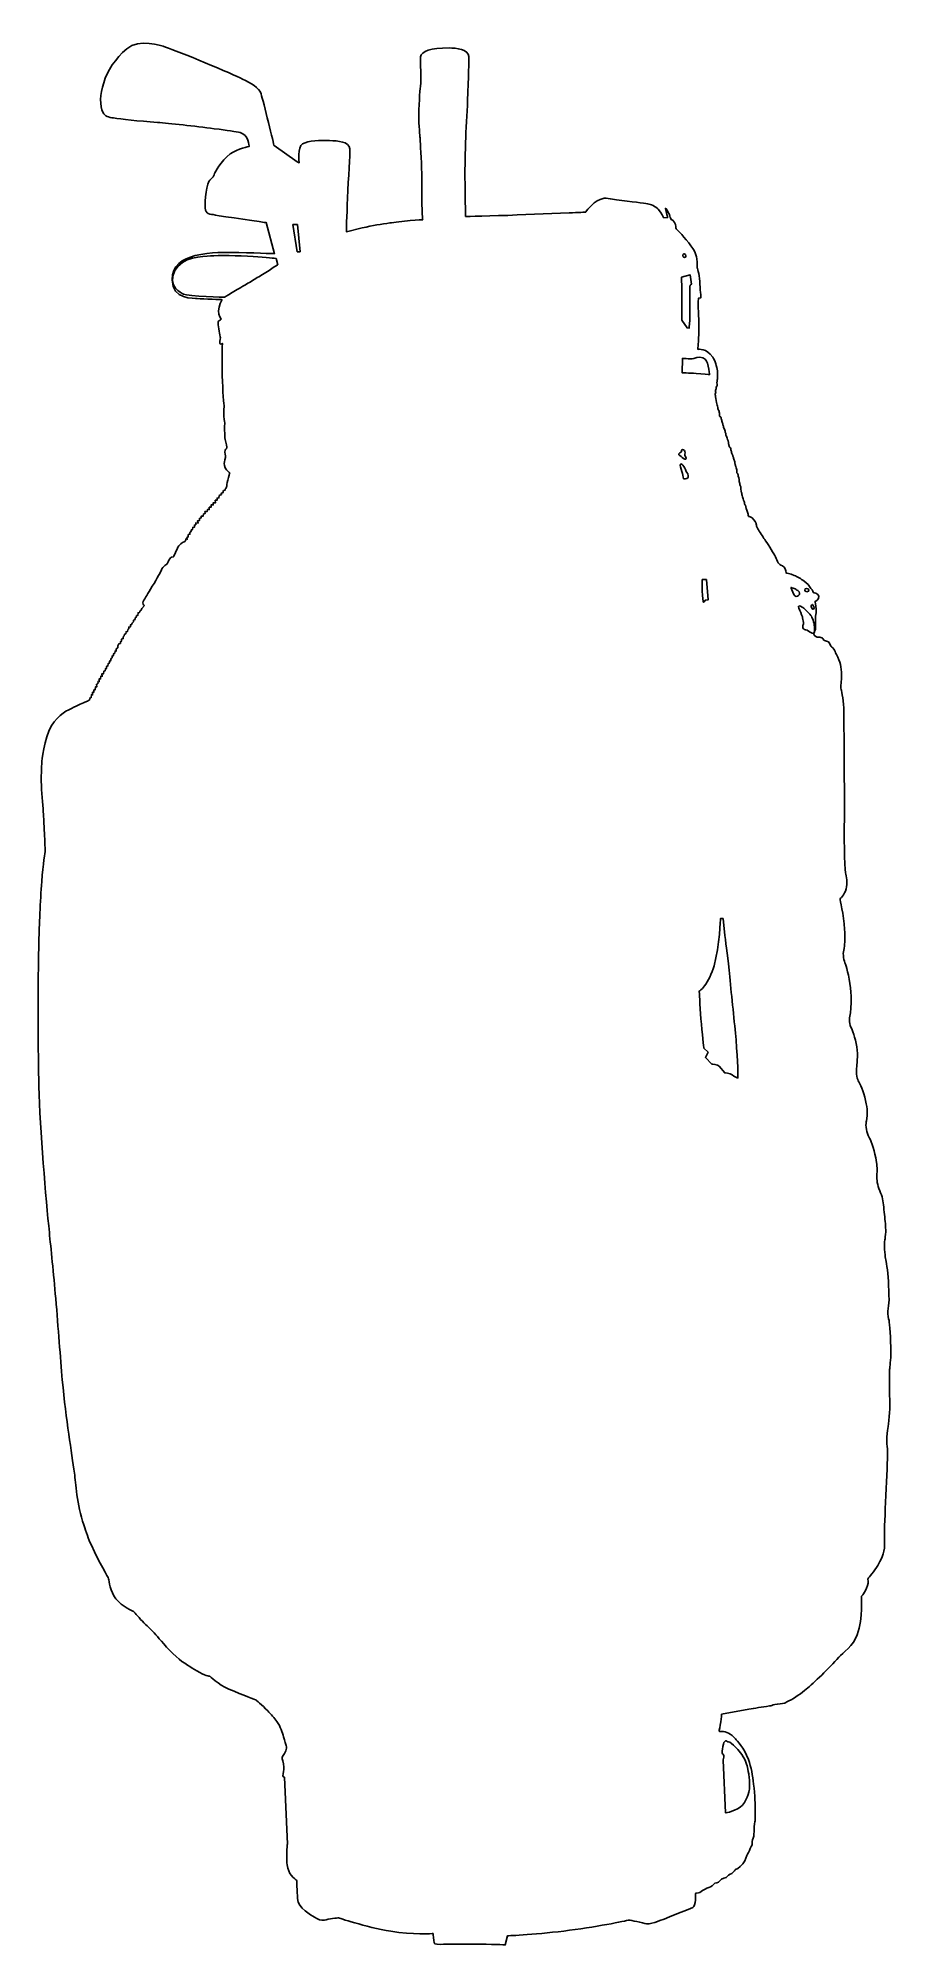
# Model space of a CAD drawing. Header units: centimetres. Extents: x -4.5 to 4.5, y -10 to 10.1.
import ezdxf

# ---------------------------------------------------------------- set-up
doc = ezdxf.new("R2010")
doc.units = ezdxf.units.CM
doc.header["$MEASUREMENT"] = 0
doc.layers.add('Camada 1', color=7, linetype='Continuous')

msp = doc.modelspace()

# ---------------------------------------------------------------- linework, layer by layer
at = {"layer": 'Camada 1'}
msp.add_open_spline([(-3.99461, 3.08843), (-3.97815, 3.09441), (-3.96323, 3.10335), (-3.96323, 3.10335), (-3.96323, 3.10335), (-3.96323, 3.10335), (-3.95577, 3.13023), (-3.95577, 3.13023), (-3.95577, 3.13023), (-3.95577, 3.13023), (-3.94384, 3.1287), (-3.94384, 3.1287), (-3.94384, 3.1287), (-3.94384, 3.1287), (-3.94236, 3.16148), (-3.94236, 3.16148), (-3.94236, 3.16148), (-3.94236, 3.16148), (-3.93043, 3.15846), (-3.93043, 3.15846), (-3.93043, 3.15846), (-3.93043, 3.15846), (-3.93194, 3.18674), (-3.93194, 3.18674), (-3.93194, 3.18674), (-3.93194, 3.18674), (-3.91702, 3.18378), (-3.91702, 3.18378), (-3.91702, 3.18378), (-3.91702, 3.18378), (-3.91551, 3.21064), (-3.91551, 3.21064), (-3.91551, 3.21064), (-3.91551, 3.21064), (-3.90212, 3.21217), (-3.90212, 3.21217), (-3.90212, 3.21217), (-3.90212, 3.21217), (-3.90059, 3.24194), (-3.90059, 3.24194), (-3.90059, 3.24194), (-3.90059, 3.24194), (-3.88566, 3.24194), (-3.88566, 3.24194), (-3.88566, 3.24194), (-3.88566, 3.24194), (-3.88717, 3.27022), (-3.88717, 3.27022), (-3.88717, 3.27022), (-3.88717, 3.27022), (-3.87529, 3.2762), (-3.87529, 3.2762), (-3.87529, 3.2762), (-3.87529, 3.2762), (-3.87227, 3.30004), (-3.87227, 3.30004), (-3.87227, 3.30004), (-3.87227, 3.30004), (-3.86034, 3.29702), (-3.86034, 3.29702), (-3.86034, 3.29702), (-3.86034, 3.29702), (-3.85886, 3.32832), (-3.85886, 3.32832), (-3.85886, 3.32832), (-3.85886, 3.32832), (-3.84542, 3.32684), (-3.84542, 3.32684), (-3.84542, 3.32684), (-3.84542, 3.32684), (-3.84394, 3.35515), (-3.84394, 3.35515), (-3.84394, 3.35515), (-3.84394, 3.35515), (-3.82753, 3.35515), (-3.82753, 3.35515), (-3.82753, 3.35515), (-3.82753, 3.35515), (-3.83052, 3.38201), (-3.83052, 3.38201), (-3.83052, 3.38201), (-3.83052, 3.38201), (-3.81406, 3.38201), (-3.81406, 3.38201), (-3.81406, 3.38201), (-3.81406, 3.38201), (-3.81258, 3.40733), (-3.81258, 3.40733), (-3.81258, 3.40733), (-3.81258, 3.40733), (-3.79763, 3.41178), (-3.79763, 3.41178), (-3.79763, 3.41178), (-3.79763, 3.41178), (-3.79469, 3.43414), (-3.79469, 3.43414), (-3.79469, 3.43414), (-3.79469, 3.43414), (-3.78276, 3.43864), (-3.78276, 3.43864), (-3.78276, 3.43864), (-3.78276, 3.43864), (-3.78125, 3.45946), (-3.78125, 3.45946), (-3.78125, 3.45946), (-3.78125, 3.45946), (-3.76784, 3.46396), (-3.76784, 3.46396), (-3.76784, 3.46396), (-3.76784, 3.46396), (-3.76636, 3.48777), (-3.76636, 3.48777), (-3.76636, 3.48777), (-3.76636, 3.48777), (-3.75289, 3.49677), (-3.75289, 3.49677), (-3.75289, 3.49677), (-3.75289, 3.49677), (-3.74995, 3.51606), (-3.74995, 3.51606), (-3.74995, 3.51606), (-3.74995, 3.51606), (-3.7395, 3.51902), (-3.7395, 3.51902), (-3.7395, 3.51902), (-3.7395, 3.51902), (-3.73352, 3.54437), (-3.73352, 3.54437), (-3.73352, 3.54437), (-3.73352, 3.54437), (-3.72307, 3.55038), (-3.72307, 3.55038), (-3.72307, 3.55038), (-3.72307, 3.55038), (-3.72307, 3.56819), (-3.72307, 3.56819), (-3.72307, 3.56819), (-3.72307, 3.56819), (-3.7096, 3.57274), (-3.7096, 3.57274), (-3.7096, 3.57274), (-3.7096, 3.57274), (-3.70812, 3.59205), (-3.70812, 3.59205), (-3.70812, 3.59205), (-3.70812, 3.59205), (-3.69471, 3.59951), (-3.69471, 3.59951), (-3.69471, 3.59951), (-3.69471, 3.59951), (-3.69172, 3.62036), (-3.69172, 3.62036), (-3.69172, 3.62036), (-3.69172, 3.62036), (-3.67979, 3.62187), (-3.67979, 3.62187), (-3.67979, 3.62187), (-3.67979, 3.62187), (-3.67979, 3.64417), (-3.67979, 3.64417), (-3.67979, 3.64417), (-3.67979, 3.64417), (-3.6619, 3.65613), (-3.6619, 3.65613), (-3.6619, 3.65613), (-3.6619, 3.65613), (-3.6619, 3.67544), (-3.6619, 3.67544), (-3.6619, 3.67544), (-3.6619, 3.67544), (-3.65142, 3.69785), (-3.65142, 3.69785), (-3.65142, 3.69785), (-3.65142, 3.69785), (-3.63652, 3.7023), (-3.63652, 3.7023), (-3.63652, 3.7023), (-3.63652, 3.7023), (-3.63504, 3.72021), (-3.63504, 3.72021), (-3.63504, 3.72021), (-3.63504, 3.72021), (-3.62456, 3.72466), (-3.62456, 3.72466), (-3.62456, 3.72466), (-3.62456, 3.72466), (-3.62305, 3.74853), (-3.62305, 3.74853), (-3.62305, 3.74853), (-3.62305, 3.74853), (-3.60662, 3.75295), (-3.60662, 3.75295), (-3.60662, 3.75295), (-3.60662, 3.75295), (-3.60662, 3.77232), (-3.60662, 3.77232), (-3.60662, 3.77232), (-3.60662, 3.77232), (-3.59471, 3.78126), (-3.59471, 3.78126), (-3.59471, 3.78126), (-3.59471, 3.78126), (-3.59175, 3.80063), (-3.59175, 3.80063), (-3.59175, 3.80063), (-3.59175, 3.80063), (-3.57831, 3.80359), (-3.57831, 3.80359), (-3.57831, 3.80359), (-3.57831, 3.80359), (-3.57683, 3.82449), (-3.57683, 3.82449), (-3.57683, 3.82449), (-3.57683, 3.82449), (-3.56043, 3.82891), (-3.56043, 3.82891), (-3.56043, 3.82891), (-3.56043, 3.82891), (-3.55895, 3.84828), (-3.55895, 3.84828), (-3.55895, 3.84828), (-3.55895, 3.84828), (-3.54847, 3.85728), (-3.54847, 3.85728), (-3.54847, 3.85728), (-3.54847, 3.85728), (-3.54694, 3.87363), (-3.54694, 3.87363), (-3.54694, 3.87363), (-3.54694, 3.87363), (-3.53056, 3.87659), (-3.53056, 3.87659), (-3.53056, 3.87659), (-3.53056, 3.87659), (-3.52905, 3.89895), (-3.52905, 3.89895), (-3.52905, 3.89895), (-3.52905, 3.89895), (-3.5186, 3.90345), (-3.5186, 3.90345), (-3.5186, 3.90345), (-3.5186, 3.90345), (-3.51262, 3.91686), (-3.51262, 3.91686), (-3.51262, 3.91686), (-3.51262, 3.91686), (-3.49921, 3.92877), (-3.49921, 3.92877), (-3.49921, 3.92877), (-3.49921, 3.92877), (-3.49622, 3.94671), (-3.49622, 3.94671), (-3.49622, 3.94671), (-3.49622, 3.94671), (-3.47982, 3.95557), (-3.47982, 3.95557), (-3.47982, 3.95557), (-3.47982, 3.95557), (-3.47982, 3.97203), (-3.47982, 3.97203), (-3.47982, 3.97203), (-3.47982, 3.97203), (-3.46789, 3.97798), (-3.46789, 3.97798), (-3.46789, 3.97798), (-3.46789, 3.97798), (-3.46495, 3.99584), (-3.46495, 3.99584), (-3.46495, 3.99584), (-3.46495, 3.99584), (-3.45148, 3.99737), (-3.45148, 3.99737), (-3.45148, 3.99737), (-3.45148, 3.99737), (-3.44849, 4.0256), (-3.44849, 4.0256), (-3.44849, 4.0256), (-3.44849, 4.0256), (-3.4351, 4.02713), (-3.4351, 4.02713), (-3.4351, 4.02713), (-3.4351, 4.02713), (-3.4306, 4.04348), (-3.4306, 4.04348), (-3.4306, 4.04348), (-3.4306, 4.04348), (-3.41719, 4.0465), (-3.41719, 4.05245), (-3.41719, 4.05245), (-3.41719, 4.05843), (-3.40976, 4.07182), (-3.40976, 4.07182), (-3.40976, 4.07182), (-3.40976, 4.07182), (-3.38137, 4.10159), (-3.38137, 4.10159), (-3.38137, 4.10159), (-3.38137, 4.10159), (-3.40061, 4.10905), (-3.39857, 4.13178), (-3.39857, 4.13178), (-3.39727, 4.14559), (-3.38235, 4.16536), (-3.36645, 4.19253), (-3.36645, 4.19253), (-3.35452, 4.21285), (-3.33814, 4.24098), (-3.31838, 4.2737), (-3.31838, 4.2737), (-3.26859, 4.35641), (-3.21395, 4.44676), (-3.20538, 4.4682), (-3.20538, 4.4682), (-3.19345, 4.49794), (-3.18448, 4.51284), (-3.16659, 4.52482), (-3.16659, 4.52482), (-3.1487, 4.53678), (-3.1427, 4.53972), (-3.13077, 4.5635), (-3.13077, 4.5635), (-3.11884, 4.58737), (-3.11288, 4.60528), (-3.095, 4.61118), (-3.095, 4.61118), (-3.07709, 4.61716), (-3.07111, 4.62012), (-3.07111, 4.62012), (-3.07111, 4.62012), (-3.07111, 4.62012), (-3.0441, 4.69481), (-3.01743, 4.73241), (-3.01743, 4.73241), (-2.99613, 4.76265), (-2.95478, 4.77813), (-2.95478, 4.77813), (-2.95478, 4.77813), (-2.95478, 4.77813), (-2.94883, 4.78408), (-2.94581, 4.79599), (-2.94581, 4.79599), (-2.94287, 4.80795), (-2.94375, 4.80607), (-2.94375, 4.80607), (-2.94375, 4.80607), (-2.94375, 4.80607), (-2.92978, 4.80194), (-2.92978, 4.80194), (-2.92978, 4.80194), (-2.92978, 4.80194), (-2.93391, 4.81988), (-2.93391, 4.81988), (-2.93391, 4.81988), (-2.93391, 4.81988), (-2.91991, 4.82583), (-2.91991, 4.82583), (-2.91991, 4.82583), (-2.91991, 4.82583), (-2.91991, 4.85171), (-2.91991, 4.85171), (-2.91991, 4.85171), (-2.91991, 4.85171), (-2.90202, 4.8556), (-2.90202, 4.8556), (-2.90202, 4.8556), (-2.90202, 4.8556), (-2.90202, 4.87346), (-2.90202, 4.87346), (-2.90202, 4.87346), (-2.90202, 4.87346), (-2.89011, 4.88153), (-2.89011, 4.88153), (-2.89011, 4.88153), (-2.89011, 4.88153), (-2.88619, 4.90143), (-2.88619, 4.90143), (-2.88619, 4.90143), (-2.88619, 4.90143), (-2.87426, 4.90328), (-2.87426, 4.90328), (-2.87426, 4.90328), (-2.87426, 4.90328), (-2.8722, 4.92715), (-2.8722, 4.92715), (-2.8722, 4.92715), (-2.8722, 4.92715), (-2.85429, 4.92913), (-2.85429, 4.92913), (-2.85429, 4.92913), (-2.85429, 4.92913), (-2.85429, 4.95096), (-2.85429, 4.95096), (-2.85429, 4.95096), (-2.85429, 4.95096), (-2.84032, 4.95503), (-2.84032, 4.95503), (-2.84032, 4.95503), (-2.84032, 4.95503), (-2.84032, 4.97474), (-2.84032, 4.97474), (-2.84032, 4.97474), (-2.84032, 4.97474), (-2.81458, 4.97088), (-2.81458, 4.97088), (-2.81458, 4.97088), (-2.81458, 4.97088), (-2.82244, 4.99469), (-2.82244, 4.99469), (-2.82244, 4.99469), (-2.82244, 4.99469), (-2.80061, 4.99858), (-2.80061, 4.99858), (-2.80061, 4.99858), (-2.80061, 4.99858), (-2.80061, 5.02245), (-2.80061, 5.02245), (-2.80061, 5.02245), (-2.80061, 5.02245), (-2.78272, 5.02652), (-2.78272, 5.02652), (-2.78272, 5.02652), (-2.78272, 5.02652), (-2.78272, 5.04438), (-2.78272, 5.04438), (-2.78272, 5.04438), (-2.78272, 5.04438), (-2.76089, 5.04626), (-2.76089, 5.04626), (-2.76089, 5.04626), (-2.76089, 5.04626), (-2.75682, 5.07005), (-2.75682, 5.07005), (-2.75682, 5.07005), (-2.75682, 5.07005), (-2.74094, 5.07214), (-2.74094, 5.07214), (-2.74094, 5.07214), (-2.74094, 5.07214), (-2.743, 5.09386), (-2.743, 5.09386), (-2.743, 5.09386), (-2.743, 5.09386), (-2.71913, 5.09595), (-2.71913, 5.09595), (-2.71913, 5.09595), (-2.71913, 5.09595), (-2.71709, 5.11585), (-2.71709, 5.11585), (-2.71709, 5.11585), (-2.71709, 5.11585), (-2.69712, 5.11582), (-2.69712, 5.11582), (-2.69712, 5.11582), (-2.69712, 5.11582), (-2.69712, 5.13969), (-2.69712, 5.13969), (-2.69712, 5.13969), (-2.69712, 5.13969), (-2.67736, 5.13969), (-2.67736, 5.13969), (-2.67736, 5.13969), (-2.67736, 5.13969), (-2.67736, 5.16538), (-2.67736, 5.16538), (-2.67736, 5.16538), (-2.67736, 5.16538), (-2.6554, 5.16538), (-2.6554, 5.16538), (-2.6554, 5.16538), (-2.6554, 5.16538), (-2.6554, 5.18737), (-2.6554, 5.18737), (-2.6554, 5.18737), (-2.6554, 5.18737), (-2.63151, 5.18533), (-2.63151, 5.18533), (-2.63151, 5.18533), (-2.63151, 5.18533), (-2.63355, 5.21314), (-2.63355, 5.21314), (-2.63355, 5.21314), (-2.63355, 5.21314), (-2.61359, 5.21314), (-2.61359, 5.21314), (-2.61359, 5.21314), (-2.61359, 5.21314), (-2.61359, 5.23693), (-2.61359, 5.23693), (-2.61359, 5.23693), (-2.61359, 5.23693), (-2.5957, 5.23897), (-2.5957, 5.23897), (-2.5957, 5.23897), (-2.5957, 5.23897), (-2.59178, 5.26284), (-2.59178, 5.26284), (-2.59178, 5.26284), (-2.59178, 5.26284), (-2.56794, 5.27469), (-2.56794, 5.27469), (-2.56794, 5.27469), (-2.56794, 5.27469), (-2.56995, 5.28869), (-2.56995, 5.28869), (-2.56995, 5.28869), (-2.56995, 5.28869), (-2.55204, 5.29258), (-2.55204, 5.29258), (-2.55204, 5.29258), (-2.55204, 5.29258), (-2.54606, 5.31639), (-2.54606, 5.31639), (-2.54606, 5.31639), (-2.54606, 5.31639), (-2.53005, 5.32028), (-2.53005, 5.32028), (-2.53005, 5.32028), (-2.53005, 5.32028), (-2.5282, 5.33039), (-2.5282, 5.33039), (-2.5282, 5.33039), (-2.52632, 5.34042), (-2.52222, 5.33224), (-2.51328, 5.35608), (-2.51328, 5.35608), (-2.51235, 5.35865), (-2.50939, 5.39413), (-2.50211, 5.42704), (-2.50211, 5.42704), (-2.49351, 5.46543), (-2.48047, 5.5021), (-2.48047, 5.5021), (-2.48047, 5.5021), (-2.48047, 5.5021), (-2.51164, 5.52112), (-2.52727, 5.55742), (-2.52727, 5.55742), (-2.54074, 5.58835), (-2.54256, 5.61216), (-2.53121, 5.64217), (-2.53121, 5.64217), (-2.51888, 5.6745), (-2.52822, 5.6898), (-2.53121, 5.7226), (-2.53121, 5.7226), (-2.53417, 5.75538), (-2.51457, 5.75297), (-2.51327, 5.75837), (-2.51327, 5.75837), (-2.51031, 5.77028), (-2.51925, 5.81795), (-2.52819, 5.85672), (-2.52819, 5.85672), (-2.53711, 5.89548), (-2.53417, 6.0087), (-2.53417, 6.03254), (-2.53417, 6.03254), (-2.53417, 6.04558), (-2.542, 6.08472), (-2.54364, 6.1279), (-2.54364, 6.1279), (-2.54496, 6.16327), (-2.54012, 6.20542), (-2.54012, 6.20542), (-2.54012, 6.20542), (-2.54012, 6.20542), (-2.556, 6.3734), (-2.56007, 6.52747), (-2.56007, 6.52747), (-2.56491, 6.70419), (-2.55801, 6.86992), (-2.55801, 6.86992), (-2.55801, 6.86992), (-2.55801, 6.86992), (-2.59383, 6.84605), (-2.58487, 6.89077), (-2.58487, 6.89077), (-2.57595, 6.93551), (-2.57889, 6.92059), (-2.58487, 6.96231), (-2.58487, 6.96231), (-2.59085, 7.00398), (-2.61472, 7.09344), (-2.59979, 7.10534), (-2.59979, 7.10534), (-2.58487, 7.11725), (-2.56994, 7.12616), (-2.56994, 7.12616), (-2.56994, 7.12616), (-2.56994, 7.12616), (-2.5992, 7.16622), (-2.59846, 7.21263), (-2.59846, 7.21263), (-2.59772, 7.26679), (-2.56393, 7.3318), (-2.56393, 7.3318), (-2.56393, 7.3318), (-2.56393, 7.3318), (-2.75488, 7.33775), (-2.82351, 7.34371), (-2.82351, 7.34371), (-2.85558, 7.34649), (-3.09053, 7.33143), (-3.09013, 7.5404), (-3.09013, 7.5404), (-3.09034, 7.69518), (-2.98125, 7.76077), (-2.84589, 7.79707), (-2.84589, 7.79707), (-2.68926, 7.83898), (-2.48659, 7.8298), (-2.46552, 7.82961), (-2.46552, 7.82961), (-2.24851, 7.82834), (-2.00909, 7.81747), (-2.00909, 7.81747), (-2.00909, 7.81747), (-2.00909, 7.81747), (-2.09558, 8.14532), (-2.09558, 8.14532), (-2.09558, 8.14532), (-2.09558, 8.14532), (-2.56995, 8.2139), (-2.63263, 8.22581), (-2.63263, 8.22581), (-2.69526, 8.23769), (-2.73402, 8.23176), (-2.74002, 8.30026), (-2.74002, 8.30026), (-2.74597, 8.36879), (-2.72208, 8.57442), (-2.69226, 8.59527), (-2.69226, 8.59527), (-2.66241, 8.61609), (-2.6445, 8.64591), (-2.64151, 8.66385), (-2.64151, 8.66385), (-2.63984, 8.67388), (-2.57648, 8.79458), (-2.47596, 8.87033), (-2.47596, 8.87033), (-2.39632, 8.93034), (-2.27461, 8.94989), (-2.27461, 8.94989), (-2.27461, 8.94989), (-2.27461, 8.94989), (-2.28355, 9.07805), (-2.37007, 9.09591), (-2.37007, 9.09591), (-2.41351, 9.10485), (-2.50506, 9.11956), (-2.64378, 9.1374), (-2.64378, 9.1374), (-2.84719, 9.16354), (-3.12183, 9.19423), (-3.24415, 9.20318), (-3.24415, 9.20318), (-3.45, 9.21808), (-3.62901, 9.23898), (-3.70953, 9.25086), (-3.70953, 9.25086), (-3.75917, 9.25811), (-3.80219, 9.26898), (-3.81973, 9.30584), (-3.81973, 9.30584), (-3.89003, 9.45374), (-3.81433, 9.77648), (-3.56877, 9.98132), (-3.56877, 9.98132), (-3.43409, 10.09367), (-3.2124, 10.01615), (-3.15774, 9.99889), (-3.15774, 9.99889), (-3.03545, 9.96013), (-2.43582, 9.70976), (-2.34634, 9.66213), (-2.34634, 9.66213), (-2.2568, 9.61443), (-2.17087, 9.5754), (-2.14941, 9.50417), (-2.14941, 9.50417), (-2.12742, 9.4304), (-2.01217, 8.95886), (-2.01217, 8.95886), (-2.01217, 8.95886), (-2.01217, 8.95886), (-1.76754, 8.78598), (-1.76754, 8.78598), (-1.76754, 8.78598), (-1.76754, 8.78598), (-1.74669, 8.77712), (-1.74669, 8.77712), (-1.74669, 8.77712), (-1.74669, 8.77712), (-1.77053, 8.94405), (-1.71087, 8.97672), (-1.71087, 8.97672), (-1.65121, 9.0095), (-1.51995, 9.01844), (-1.42747, 9.01249), (-1.42747, 9.01249), (-1.335, 9.00654), (-1.22072, 9.00614), (-1.21271, 8.92314), (-1.21271, 8.92314), (-1.20692, 8.86165), (-1.22702, 8.62236), (-1.23621, 8.40477), (-1.23621, 8.40477), (-1.24423, 8.20985), (-1.24851, 8.04999), (-1.24851, 8.04999), (-1.24851, 8.04999), (-1.24851, 8.04999), (-1.08148, 8.0888), (-1.08148, 8.0888), (-1.08148, 8.0888), (-0.96512, 8.1156), (-0.8786, 8.13047), (-0.78906, 8.14238), (-0.78906, 8.14238), (-0.74641, 8.14823), (-0.64751, 8.16191), (-0.57446, 8.16863), (-0.57446, 8.16863), (-0.4945, 8.17609), (-0.44209, 8.17609), (-0.44209, 8.17609), (-0.44209, 8.17609), (-0.44209, 8.17609), (-0.44955, 8.2692), (-0.45016, 8.3608), (-0.45016, 8.3608), (-0.45069, 8.47087), (-0.44863, 8.58451), (-0.45365, 8.71619), (-0.45365, 8.71619), (-0.45995, 8.88288), (-0.46857, 9.02345), (-0.46987, 9.03933), (-0.46987, 9.03933), (-0.47122, 9.05666), (-0.48331, 9.16763), (-0.48257, 9.28388), (-0.48257, 9.28388), (-0.48164, 9.42808), (-0.46722, 9.58207), (-0.46392, 9.5936), (-0.46392, 9.5936), (-0.45794, 9.61442), (-0.46688, 9.87665), (-0.46392, 9.89755), (-0.46392, 9.89755), (-0.45566, 9.95602), (-0.3619, 9.9888), (-0.16259, 9.98986), (-0.16259, 9.98986), (-0.08806, 9.9902), (0.04021, 9.97502), (0.04625, 9.90051), (0.04625, 9.90051), (0.04921, 9.86249), (0.04106, 9.6813), (0.03225, 9.43566), (0.03225, 9.43566), (0.02741, 9.29908), (0.01569, 9.1261), (0.011, 8.99182), (0.011, 8.99182), (0.00497, 8.82087), (0.00359, 8.66083), (0.00446, 8.61614), (0.00446, 8.61614), (0.00742, 8.47316), (0.01041, 8.21088), (0.01041, 8.21088), (0.01041, 8.21088), (0.01041, 8.21088), (0.2892, 8.21485), (0.55627, 8.22617), (0.55627, 8.22617), (0.55627, 8.22617), (1.10486, 8.24906), (1.10486, 8.24906), (1.10486, 8.24906), (1.20373, 8.25319), (1.27835, 8.2556), (1.27835, 8.2556), (1.27835, 8.2556), (1.27835, 8.2556), (1.34487, 8.35096), (1.43247, 8.39123), (1.43247, 8.39123), (1.48597, 8.416), (1.54764, 8.39472), (1.60649, 8.38673), (1.60649, 8.38673), (1.76156, 8.36583), (1.90187, 8.35093), (1.93468, 8.34501), (1.93468, 8.34501), (1.96746, 8.33906), (2.01871, 8.31688), (2.04496, 8.28839), (2.04496, 8.28839), (2.08385, 8.24667), (2.10171, 8.19899), (2.10171, 8.19899), (2.10171, 8.19899), (2.10171, 8.19899), (2.14052, 8.196), (2.14052, 8.196), (2.14052, 8.196), (2.14052, 8.196), (2.15243, 8.19899), (2.14642, 8.2109), (2.14642, 8.2109), (2.14052, 8.22286), (2.13454, 8.2408), (2.13152, 8.26157), (2.13152, 8.26157), (2.12856, 8.28247), (2.11662, 8.30626), (2.12856, 8.29435), (2.12856, 8.29435), (2.14052, 8.28247), (2.16732, 8.22585), (2.17028, 8.21394), (2.17028, 8.21394), (2.17332, 8.20198), (2.17631, 8.196), (2.17631, 8.196), (2.17631, 8.196), (2.17631, 8.196), (2.18234, 8.17809), (2.18234, 8.17809), (2.18234, 8.17809), (2.18234, 8.17809), (2.20311, 8.16923), (2.20311, 8.16923), (2.20311, 8.16923), (2.20311, 8.16923), (2.23293, 8.12743), (2.23293, 8.10364), (2.23293, 8.10364), (2.23293, 8.07983), (2.23002, 8.08279), (2.26579, 8.05001), (2.26579, 8.05001), (2.28651, 8.03122), (2.39877, 7.90322), (2.42552, 7.85054), (2.42552, 7.85054), (2.4414, 7.81929), (2.44968, 7.78947), (2.45354, 7.76212), (2.45354, 7.76212), (2.45989, 7.71852), (2.45669, 7.67158), (2.45669, 7.67158), (2.45669, 7.67158), (2.45669, 7.67158), (2.48355, 7.60599), (2.48664, 7.5255), (2.48664, 7.5255), (2.48947, 7.44507), (2.49847, 7.35275), (2.49847, 7.35275), (2.49847, 7.35275), (2.49847, 7.35275), (2.47199, 7.34637), (2.47199, 7.34637), (2.47199, 7.34637), (2.47199, 7.34637), (2.46871, 7.29496), (2.46871, 7.2693), (2.46871, 7.2693), (2.46871, 7.22459), (2.47612, 7.17503), (2.47593, 7.0488), (2.47593, 7.0488), (2.47574, 6.93381), (2.46572, 6.82044), (2.46572, 6.82044), (2.46572, 6.82044), (2.46572, 6.82044), (2.46683, 6.80742), (2.46683, 6.80742), (2.46683, 6.80742), (2.46683, 6.80742), (2.55869, 6.82152), (2.62206, 6.72606), (2.62206, 6.72606), (2.64762, 6.68748), (2.66675, 6.62544), (2.6718, 6.58038), (2.6718, 6.58038), (2.67714, 6.53416), (2.67156, 6.49156), (2.67156, 6.49156), (2.67156, 6.49156), (2.67156, 6.49156), (2.66553, 6.45282), (2.66852, 6.43788), (2.66852, 6.43788), (2.67156, 6.42298), (2.67442, 6.43082), (2.66458, 6.41706), (2.66458, 6.41706), (2.65476, 6.40328), (2.66439, 6.39528), (2.65662, 6.3834), (2.65662, 6.3834), (2.64881, 6.37144), (2.6585, 6.35559), (2.65056, 6.34371), (2.65056, 6.34371), (2.64281, 6.33175), (2.65056, 6.32577), (2.65268, 6.30587), (2.65268, 6.30587), (2.65477, 6.28592), (2.65956, 6.24647), (2.66557, 6.23046), (2.66557, 6.23046), (2.6716, 6.21443), (2.67753, 6.19876), (2.67753, 6.18276), (2.67753, 6.18276), (2.67753, 6.16673), (2.69153, 6.16281), (2.69153, 6.14487), (2.69153, 6.14487), (2.69153, 6.12701), (2.69759, 6.11495), (2.6955, 6.10508), (2.6955, 6.10508), (2.69346, 6.09521), (2.71347, 6.09913), (2.71138, 6.08325), (2.71138, 6.08325), (2.70934, 6.06748), (2.7212, 6.06335), (2.71932, 6.04753), (2.71932, 6.04753), (2.71741, 6.03163), (2.73345, 6.02594), (2.72937, 6.01591), (2.72937, 6.01591), (2.72516, 6.00586), (2.73718, 6.00392), (2.73718, 5.98601), (2.73718, 5.98601), (2.73718, 5.96815), (2.7553, 5.96013), (2.75316, 5.9423), (2.75316, 5.9423), (2.75112, 5.92439), (2.76099, 5.92463), (2.76099, 5.90859), (2.76099, 5.90859), (2.76099, 5.89261), (2.76922, 5.89848), (2.77115, 5.88062), (2.77115, 5.88062), (2.773, 5.86276), (2.78713, 5.85104), (2.78901, 5.82516), (2.78901, 5.82516), (2.79086, 5.79926), (2.79499, 5.80518), (2.79499, 5.78732), (2.79499, 5.78732), (2.79499, 5.76941), (2.8147, 5.7774), (2.8147, 5.75755), (2.8147, 5.75755), (2.8147, 5.7376), (2.82086, 5.73368), (2.82086, 5.71786), (2.82086, 5.71786), (2.82086, 5.70198), (2.83464, 5.7), (2.83464, 5.686), (2.83464, 5.686), (2.83464, 5.672), (2.84268, 5.67608), (2.84268, 5.65822), (2.84268, 5.65822), (2.84268, 5.64036), (2.85646, 5.63441), (2.85646, 5.62038), (2.85646, 5.62038), (2.85646, 5.60644), (2.86453, 5.57479), (2.86453, 5.57479), (2.86453, 5.57479), (2.86453, 5.57479), (2.87048, 5.57066), (2.87048, 5.55484), (2.87048, 5.55484), (2.87048, 5.53899), (2.88257, 5.53306), (2.87844, 5.51521), (2.87844, 5.51521), (2.87442, 5.49722), (2.89045, 5.49711), (2.89045, 5.48124), (2.89045, 5.48124), (2.89045, 5.46547), (2.90445, 5.43176), (2.90236, 5.41986), (2.90236, 5.41986), (2.90032, 5.4079), (2.91204, 5.39372), (2.91017, 5.37993), (2.91017, 5.37993), (2.90845, 5.3662), (2.92435, 5.36027), (2.92022, 5.34233), (2.92022, 5.34233), (2.9162, 5.32447), (2.92625, 5.29857), (2.92625, 5.29857), (2.92625, 5.29857), (2.92625, 5.29857), (2.93014, 5.29857), (2.93014, 5.28669), (2.93014, 5.28669), (2.93014, 5.27473), (2.94006, 5.25296), (2.94006, 5.24102), (2.94006, 5.24102), (2.94006, 5.22908), (2.948, 5.22499), (2.948, 5.21512), (2.948, 5.21512), (2.948, 5.20533), (2.95996, 5.19517), (2.95996, 5.17736), (2.95996, 5.17736), (2.95996, 5.15945), (2.97285, 5.16564), (2.97285, 5.14566), (2.97285, 5.14566), (2.97285, 5.12576), (2.99481, 5.08787), (2.99481, 5.07605), (2.99481, 5.07605), (2.99481, 5.06409), (3.00087, 5.04226), (3.00087, 5.04226), (3.00087, 5.04226), (3.00087, 5.04226), (3.03056, 5.04623), (3.05847, 5.00654), (3.05847, 5.00654), (3.08022, 4.97524), (3.08234, 4.97281), (3.08234, 4.96087), (3.08234, 4.96087), (3.08234, 4.94893), (3.08824, 4.93298), (3.1002, 4.91115), (3.1002, 4.91115), (3.11211, 4.88943), (3.15179, 4.82587), (3.1718, 4.79997), (3.1718, 4.79997), (3.19172, 4.77409), (3.25721, 4.66882), (3.27713, 4.63106), (3.27713, 4.63106), (3.29705, 4.59317), (3.31706, 4.5357), (3.34087, 4.52975), (3.34087, 4.52975), (3.36474, 4.52377), (3.39252, 4.49607), (3.39455, 4.47017), (3.39455, 4.47017), (3.39664, 4.44427), (3.39841, 4.44636), (3.39841, 4.44636), (3.39841, 4.44636), (3.39841, 4.44636), (3.43897, 4.43829), (3.48316, 4.42011), (3.48316, 4.42011), (3.51806, 4.4055), (3.55285, 4.38415), (3.58751, 4.3601), (3.58751, 4.3601), (3.65016, 4.3165), (3.68689, 4.23956), (3.68689, 4.23956), (3.68689, 4.23956), (3.68689, 4.23956), (3.73631, 4.23041), (3.74327, 4.2018), (3.74327, 4.2018), (3.75197, 4.16526), (3.70483, 4.14621), (3.70483, 4.14621), (3.70483, 4.14621), (3.70483, 4.14621), (3.71451, 4.10488), (3.71639, 4.06519), (3.71639, 4.06519), (3.71792, 4.0363), (3.71253, 4.01103), (3.70996, 3.9892), (3.70996, 3.9892), (3.70485, 3.94528), (3.71287, 3.85643), (3.70485, 3.8404), (3.70485, 3.8404), (3.69689, 3.82442), (3.67908, 3.80465), (3.69887, 3.78473), (3.69887, 3.78473), (3.71861, 3.76481), (3.73676, 3.76883), (3.75263, 3.76687), (3.75263, 3.76687), (3.76837, 3.76481), (3.78454, 3.7629), (3.7884, 3.74898), (3.7884, 3.74898), (3.79237, 3.73498), (3.81033, 3.72718), (3.82415, 3.72514), (3.82415, 3.72514), (3.83801, 3.72308), (3.85217, 3.71527), (3.86003, 3.69741), (3.86003, 3.69741), (3.86784, 3.67947), (3.86977, 3.67336), (3.88178, 3.66349), (3.88178, 3.66349), (3.89374, 3.65365), (3.91149, 3.63367), (3.91562, 3.61581), (3.91562, 3.61581), (3.91964, 3.59787), (3.93734, 3.57403), (3.94539, 3.55623), (3.94539, 3.55623), (3.97725, 3.48485), (3.98823, 3.43069), (3.98169, 3.32993), (3.98169, 3.32993), (3.97751, 3.26979), (3.97423, 3.22711), (3.9782, 3.21648), (3.9782, 3.21648), (3.98717, 3.19269), (4.00807, 3.07945), (4.00807, 2.98701), (4.00807, 2.98701), (4.00807, 2.98701), (4.01098, 2.54299), (4.01098, 2.54299), (4.01098, 2.54299), (4.0132, 2.23962), (4.0159, 1.90556), (4.01394, 1.83377), (4.01394, 1.83377), (4.01098, 1.7146), (4.01098, 1.34212), (4.02585, 1.27957), (4.02585, 1.27957), (4.03336, 1.2484), (4.04845, 1.17054), (4.0317, 1.10931), (4.0317, 1.10931), (4.01495, 1.04745), (3.96627, 1.00239), (3.96627, 1.00239), (3.96627, 1.00239), (3.96627, 1.00239), (4.00596, 0.83681), (4.01667, 0.68354), (4.01667, 0.68354), (4.02344, 0.58818), (4.01376, 0.48968), (4.01095, 0.48092), (4.01095, 0.48092), (3.99611, 0.4392), (4.00195, 0.37363), (4.01995, 0.32894), (4.01995, 0.32894), (4.02945, 0.30523), (4.06525, 0.19133), (4.07848, 0.06359), (4.07848, 0.06359), (4.09044, -0.0501), (4.08089, -0.17893), (4.07663, -0.19845), (4.07663, -0.19845), (4.06763, -0.24025), (4.06173, -0.30285), (4.08266, -0.35048), (4.08266, -0.35048), (4.09306, -0.3744), (4.13121, -0.46092), (4.1447, -0.55662), (4.1447, -0.55662), (4.15819, -0.65158), (4.14674, -0.75598), (4.14229, -0.7826), (4.14229, -0.7826), (4.13329, -0.83615), (4.15123, -0.90772), (4.1661, -0.92852), (4.1661, -0.92852), (4.17367, -0.93924), (4.21928, -1.02493), (4.23788, -1.12561), (4.23788, -1.12561), (4.24635, -1.17175), (4.25471, -1.20644), (4.25452, -1.24742), (4.25452, -1.24742), (4.25433, -1.29269), (4.24515, -1.34254), (4.24367, -1.35169), (4.24367, -1.35169), (4.23777, -1.38749), (4.24669, -1.47086), (4.27349, -1.5097), (4.27349, -1.5097), (4.28884, -1.53163), (4.32567, -1.63054), (4.34435, -1.72907), (4.34435, -1.72907), (4.35853, -1.80376), (4.36303, -1.83268), (4.35697, -1.90002), (4.35697, -1.90002), (4.35372, -1.9386), (4.35779, -1.99876), (4.37798, -2.05496), (4.37798, -2.05496), (4.38975, -2.08713), (4.40407, -2.10944), (4.41288, -2.14362), (4.41288, -2.14362), (4.42532, -2.19207), (4.42963, -2.25824), (4.43704, -2.32936), (4.43704, -2.32936), (4.44368, -2.3932), (4.45141, -2.45879), (4.45085, -2.51084), (4.45085, -2.51084), (4.45032, -2.55264), (4.44246, -2.58707), (4.44053, -2.59736), (4.44053, -2.59736), (4.43159, -2.64504), (4.44053, -2.75529), (4.4495, -2.79405), (4.4495, -2.79405), (4.45487, -2.81739), (4.47249, -2.91711), (4.47839, -3.03519), (4.47839, -3.03519), (4.48254, -3.11364), (4.48535, -3.19579), (4.48535, -3.22913), (4.48535, -3.22913), (4.48535, -3.27239), (4.47403, -3.31126), (4.47286, -3.35102), (4.47286, -3.35102), (4.47193, -3.38809), (4.48109, -3.42672), (4.48535, -3.44955), (4.48535, -3.44955), (4.49072, -3.47863), (4.50496, -3.64164), (4.50509, -3.7774), (4.50509, -3.7774), (4.50509, -3.86487), (4.49236, -3.9394), (4.49131, -3.96515), (4.49131, -3.96515), (4.4884, -4.03063), (4.49131, -4.24519), (4.49422, -4.31382), (4.49422, -4.31382), (4.49729, -4.38235), (4.48231, -4.55218), (4.47337, -4.58798), (4.47337, -4.58798), (4.46887, -4.60563), (4.46141, -4.66878), (4.46141, -4.71609), (4.46141, -4.71609), (4.46141, -4.76472), (4.46887, -4.79769), (4.47041, -4.82343), (4.47041, -4.82343), (4.47337, -4.8741), (4.43763, -5.5504), (4.43763, -5.68753), (4.43763, -5.68753), (4.43763, -5.82458), (4.4466, -5.89017), (4.39887, -5.97362), (4.39887, -5.97362), (4.38403, -5.99931), (4.37143, -6.02836), (4.35275, -6.05625), (4.35275, -6.05625), (4.3105, -6.11898), (4.2616, -6.17632), (4.2616, -6.17632), (4.2616, -6.17632), (4.2616, -6.17632), (4.27023, -6.21109), (4.25845, -6.24773), (4.25845, -6.24773), (4.23324, -6.32401), (4.19302, -6.36102), (4.19302, -6.36102), (4.19302, -6.36102), (4.19302, -6.36102), (4.21188, -6.58933), (4.14971, -6.76589), (4.14971, -6.76589), (4.11113, -6.87612), (3.99324, -6.96105), (3.95437, -7.00462), (3.95437, -7.00462), (3.90378, -7.06114), (3.83758, -7.1294), (3.77437, -7.19144), (3.77437, -7.19144), (3.71082, -7.25383), (3.65017, -7.30987), (3.61131, -7.34138), (3.61131, -7.34138), (3.56421, -7.37922), (3.48886, -7.43454), (3.42687, -7.46481), (3.42687, -7.46481), (3.38634, -7.48455), (3.39922, -7.48378), (3.38147, -7.48741), (3.38147, -7.48741), (3.36157, -7.49127), (3.31098, -7.49768), (3.28045, -7.50373), (3.28045, -7.50373), (3.25193, -7.50934), (3.24362, -7.51495), (3.22081, -7.51844), (3.22081, -7.51844), (3.14453, -7.53048), (3.06457, -7.54191), (3.00562, -7.55294), (3.00562, -7.55294), (3.00562, -7.55294), (2.71622, -7.60657), (2.71622, -7.60657), (2.71622, -7.60657), (2.71622, -7.60657), (2.71323, -7.64533), (2.70728, -7.68706), (2.70728, -7.68706), (2.70133, -7.72879), (2.68942, -7.78236), (2.68942, -7.78236), (2.68942, -7.78236), (2.68942, -7.78236), (2.69537, -7.79136), (2.72514, -7.78834), (2.72514, -7.78834), (2.75504, -7.78538), (2.81772, -7.81226), (2.86246, -7.86584), (2.86246, -7.86584), (2.8805, -7.88767), (2.95176, -7.95654), (2.99967, -8.08505), (2.99967, -8.08505), (3.03084, -8.16929), (3.04256, -8.25121), (3.05454, -8.34283), (3.05454, -8.34283), (3.0697, -8.45972), (3.07232, -8.58397), (3.07129, -8.60186), (3.07129, -8.60186), (3.06833, -8.65554), (3.07719, -8.72108), (3.06833, -8.74198), (3.06833, -8.74198), (3.05933, -8.76275), (3.06142, -8.82307), (3.05933, -8.8462), (3.05933, -8.8462), (3.05642, -8.87906), (3.05642, -8.90883), (3.04441, -8.93269), (3.04441, -8.93269), (3.0325, -8.9564), (3.04743, -8.9773), (3.02951, -9.00116), (3.02951, -9.00116), (3.01157, -9.02503), (3.00861, -9.06672), (2.99075, -9.08466), (2.99075, -9.08466), (2.98234, -9.09294), (2.97059, -9.14776), (2.94125, -9.1847), (2.94125, -9.1847), (2.90759, -9.2269), (2.85645, -9.25145), (2.85645, -9.25145), (2.85645, -9.25145), (2.85645, -9.25145), (2.83261, -9.29021), (2.80581, -9.29614), (2.80581, -9.29614), (2.77888, -9.30209), (2.78189, -9.33196), (2.74022, -9.33786), (2.74022, -9.33786), (2.69844, -9.34376), (2.6954, -9.38554), (2.66558, -9.38554), (2.66558, -9.38554), (2.63576, -9.38554), (2.62386, -9.42136), (2.59994, -9.42726), (2.59994, -9.42726), (2.57602, -9.43319), (2.54626, -9.45406), (2.52832, -9.46007), (2.52832, -9.46007), (2.51051, -9.46597), (2.49255, -9.4928), (2.47165, -9.4928), (2.47165, -9.4928), (2.45077, -9.4928), (2.43884, -9.49875), (2.43884, -9.49875), (2.43884, -9.49875), (2.43884, -9.49875), (2.44784, -9.63281), (2.41201, -9.64782), (2.41201, -9.64782), (2.37619, -9.66266), (2.07787, -9.78181), (2.03905, -9.79374), (2.03905, -9.79374), (2.00029, -9.8057), (1.9556, -9.82364), (1.92274, -9.81761), (1.92274, -9.81761), (1.88996, -9.81171), (1.74375, -9.7789), (1.74375, -9.7789), (1.74375, -9.7789), (1.74375, -9.7789), (1.43453, -9.84544), (1.10846, -9.88762), (1.10846, -9.88762), (0.79027, -9.92879), (0.45494, -9.9457), (0.45494, -9.9457), (0.45494, -9.9457), (0.45494, -9.9457), (0.43107, -10.04111), (0.43107, -10.04111), (0.43107, -10.04111), (0.43107, -10.04111), (0.27301, -10.03439), (0.11193, -10.03405), (0.11193, -10.03405), (-0.04232, -10.03368), (-0.19896, -10.03368), (-0.22224, -10.03508), (-0.22224, -10.03508), (-0.27, -10.03812), (-0.32067, -10.03812), (-0.32067, -10.01722), (-0.32067, -10.01722), (-0.32067, -9.99634), (-0.33268, -9.92197), (-0.33268, -9.92197), (-0.33268, -9.92197), (-0.33268, -9.92197), (-0.55189, -9.93491), (-0.77808, -9.89726), (-0.77808, -9.89726), (-1.04899, -9.85228), (-1.335, -9.75499), (-1.335, -9.75499), (-1.335, -9.75499), (-1.335, -9.75499), (-1.44242, -9.76989), (-1.47819, -9.77883), (-1.47819, -9.77883), (-1.51401, -9.78783), (-1.55275, -9.76986), (-1.58561, -9.74906), (-1.58561, -9.74906), (-1.61839, -9.72818), (-1.75865, -9.65365), (-1.76463, -9.55232), (-1.76463, -9.55232), (-1.76908, -9.47506), (-1.77357, -9.35862), (-1.77357, -9.35862), (-1.77357, -9.35862), (-1.77357, -9.35862), (-1.84649, -9.31414), (-1.86787, -9.23112), (-1.86787, -9.23112), (-1.87927, -9.18717), (-1.8789, -9.12362), (-1.87798, -9.0784), (-1.87798, -9.0784), (-1.87687, -9.01559), (-1.87203, -8.9772), (-1.87203, -8.9772), (-1.87203, -8.9772), (-1.87203, -8.9772), (-1.90182, -8.27103), (-1.90182, -8.27103), (-1.90182, -8.27103), (-1.90182, -8.27103), (-1.92571, -8.27394), (-1.91674, -8.23526), (-1.91674, -8.23526), (-1.90777, -8.19655), (-1.90481, -8.18163), (-1.91375, -8.13096), (-1.91375, -8.13096), (-1.92272, -8.08032), (-1.93465, -8.06548), (-1.91674, -8.04161), (-1.91674, -8.04161), (-1.8988, -8.01774), (-1.87203, -7.97007), (-1.88393, -7.93721), (-1.88393, -7.93721), (-1.88652, -7.92999), (-1.89827, -7.88847), (-1.91113, -7.84453), (-1.91113, -7.84453), (-1.92571, -7.7954), (-1.94317, -7.74118), (-1.9814, -7.68345), (-1.9814, -7.68345), (-2.00828, -7.64302), (-2.04688, -7.60466), (-2.07858, -7.5714), (-2.07858, -7.5714), (-2.1429, -7.50393), (-2.20312, -7.45456), (-2.20312, -7.45456), (-2.20312, -7.45456), (-2.20312, -7.45456), (-2.33867, -7.40611), (-2.48876, -7.33981), (-2.48876, -7.33981), (-2.60507, -7.28848), (-2.69236, -7.20424), (-2.69236, -7.20424), (-2.69236, -7.20424), (-2.69236, -7.20424), (-2.74327, -7.20337), (-2.82812, -7.14757), (-2.82812, -7.14757), (-2.88964, -7.10719), (-2.96028, -7.07439), (-3.04775, -6.99623), (-3.04775, -6.99623), (-3.1462, -6.90794), (-3.22304, -6.80814), (-3.26032, -6.76729), (-3.26032, -6.76729), (-3.31403, -6.70863), (-3.35991, -6.669), (-3.4033, -6.62407), (-3.4033, -6.62407), (-3.45384, -6.57189), (-3.49786, -6.5189), (-3.49786, -6.5189), (-3.49786, -6.5189), (-3.49786, -6.5189), (-3.61626, -6.47302), (-3.68561, -6.38571), (-3.68561, -6.38571), (-3.74416, -6.31194), (-3.75496, -6.19667), (-3.76033, -6.17627), (-3.76033, -6.17627), (-3.76525, -6.15801), (-3.85973, -6.00556), (-3.94273, -5.82194), (-3.94273, -5.82194), (-3.9744, -5.75172), (-3.99678, -5.68449), (-4.02308, -5.60715), (-4.02308, -5.60715), (-4.09677, -5.39056), (-4.10828, -5.15929), (-4.12137, -5.06171), (-4.12137, -5.06171), (-4.15116, -4.83819), (-4.21083, -4.51042), (-4.24961, -4.07534), (-4.24961, -4.07534), (-4.27051, -3.84108), (-4.29234, -3.52773), (-4.31917, -3.21716), (-4.31917, -3.21716), (-4.34208, -2.95096), (-4.37026, -2.68201), (-4.38688, -2.5198), (-4.38688, -2.5198), (-4.4227, -2.16822), (-4.48531, -1.42911), (-4.49724, -0.97622), (-4.49724, -0.97622), (-4.50327, -0.75217), (-4.50547, -0.45642), (-4.5051, -0.1657), (-4.5051, -0.1657), (-4.5047, 0.13159), (-4.50171, 0.42281), (-4.49724, 0.56442), (-4.49724, 0.56442), (-4.49256, 0.7115), (-4.48364, 0.97955), (-4.46761, 1.18677), (-4.46761, 1.18677), (-4.45327, 1.37412), (-4.43165, 1.50901), (-4.43165, 1.50901), (-4.43165, 1.50901), (-4.43165, 1.50901), (-4.43517, 1.68274), (-4.44914, 1.89903), (-4.44914, 1.89903), (-4.45295, 1.95671), (-4.46822, 2.10255), (-4.47081, 2.19737), (-4.47081, 2.19737), (-4.4751, 2.34749), (-4.46592, 2.44621), (-4.46592, 2.44621), (-4.46592, 2.44621), (-4.46592, 2.44621), (-4.44356, 2.70092), (-4.36599, 2.82909), (-4.36599, 2.82909), (-4.28841, 2.95725), (-4.19298, 2.99602), (-4.12734, 3.02869), (-4.12734, 3.02869), (-4.06168, 3.06163), (-4.01099, 3.08247), (-3.99461, 3.08843)], degree=3, knots=[0, 0, 0, 0, 0.00238663, 0.00238663, 0.00238663, 0.00238663, 0.00477327, 0.00477327, 0.00477327, 0.00477327, 0.0071599, 0.0071599, 0.0071599, 0.0071599, 0.00954654, 0.00954654, 0.00954654, 0.00954654, 0.01193317, 0.01193317, 0.01193317, 0.01193317, 0.01431981, 0.01431981, 0.01431981, 0.01431981, 0.01670644, 0.01670644, 0.01670644, 0.01670644, 0.01909308, 0.01909308, 0.01909308, 0.01909308, 0.02147971, 0.02147971, 0.02147971, 0.02147971, 0.02386635, 0.02386635, 0.02386635, 0.02386635, 0.02625298, 0.02625298, 0.02625298, 0.02625298, 0.02863962, 0.02863962, 0.02863962, 0.02863962, 0.03102625, 0.03102625, 0.03102625, 0.03102625, 0.03341289, 0.03341289, 0.03341289, 0.03341289, 0.03579952, 0.03579952, 0.03579952, 0.03579952, 0.03818616, 0.03818616, 0.03818616, 0.03818616, 0.04057279, 0.04057279, 0.04057279, 0.04057279, 0.04295943, 0.04295943, 0.04295943, 0.04295943, 0.04534606, 0.04534606, 0.04534606, 0.04534606, 0.0477327, 0.0477327, 0.0477327, 0.0477327, 0.05011933, 0.05011933, 0.05011933, 0.05011933, 0.05250597, 0.05250597, 0.05250597, 0.05250597, 0.0548926, 0.0548926, 0.0548926, 0.0548926, 0.05727924, 0.05727924, 0.05727924, 0.05727924, 0.05966587, 0.05966587, 0.05966587, 0.05966587, 0.06205251, 0.06205251, 0.06205251, 0.06205251, 0.06443914, 0.06443914, 0.06443914, 0.06443914, 0.06682578, 0.06682578, 0.06682578, 0.06682578, 0.06921241, 0.06921241, 0.06921241, 0.06921241, 0.07159905, 0.07159905, 0.07159905, 0.07159905, 0.07398568, 0.07398568, 0.07398568, 0.07398568, 0.07637232, 0.07637232, 0.07637232, 0.07637232, 0.07875895, 0.07875895, 0.07875895, 0.07875895, 0.08114558, 0.08114558, 0.08114558, 0.08114558, 0.08353222, 0.08353222, 0.08353222, 0.08353222, 0.08591885, 0.08591885, 0.08591885, 0.08591885, 0.08830549, 0.08830549, 0.08830549, 0.08830549, 0.09069212, 0.09069212, 0.09069212, 0.09069212, 0.09307876, 0.09307876, 0.09307876, 0.09307876, 0.09546539, 0.09546539, 0.09546539, 0.09546539, 0.09785203, 0.09785203, 0.09785203, 0.09785203, 0.10023866, 0.10023866, 0.10023866, 0.10023866, 0.1026253, 0.1026253, 0.1026253, 0.1026253, 0.10501193, 0.10501193, 0.10501193, 0.10501193, 0.10739857, 0.10739857, 0.10739857, 0.10739857, 0.1097852, 0.1097852, 0.1097852, 0.1097852, 0.11217184, 0.11217184, 0.11217184, 0.11217184, 0.11455847, 0.11455847, 0.11455847, 0.11455847, 0.11694511, 0.11694511, 0.11694511, 0.11694511, 0.11933174, 0.11933174, 0.11933174, 0.11933174, 0.12171838, 0.12171838, 0.12171838, 0.12171838, 0.12410501, 0.12410501, 0.12410501, 0.12410501, 0.12649165, 0.12649165, 0.12649165, 0.12649165, 0.12887828, 0.12887828, 0.12887828, 0.12887828, 0.13126492, 0.13126492, 0.13126492, 0.13126492, 0.13365155, 0.13365155, 0.13365155, 0.13365155, 0.13603819, 0.13603819, 0.13603819, 0.13603819, 0.13842482, 0.13842482, 0.13842482, 0.13842482, 0.14081146, 0.14081146, 0.14081146, 0.14081146, 0.14319809, 0.14319809, 0.14319809, 0.14319809, 0.14558473, 0.14558473, 0.14558473, 0.14558473, 0.14797136, 0.14797136, 0.14797136, 0.14797136, 0.150358, 0.150358, 0.150358, 0.150358, 0.15274463, 0.15274463, 0.15274463, 0.15274463, 0.15513126, 0.15513126, 0.15513126, 0.15513126, 0.1575179, 0.1575179, 0.1575179, 0.1575179, 0.15990453, 0.15990453, 0.15990453, 0.15990453, 0.16229117, 0.16229117, 0.16229117, 0.16229117, 0.1646778, 0.1646778, 0.1646778, 0.1646778, 0.16706444, 0.16706444, 0.16706444, 0.16706444, 0.16945107, 0.16945107, 0.16945107, 0.16945107, 0.17183771, 0.17183771, 0.17183771, 0.17183771, 0.17422434, 0.17422434, 0.17422434, 0.17422434, 0.17661098, 0.17661098, 0.17661098, 0.17661098, 0.17899761, 0.17899761, 0.17899761, 0.17899761, 0.18138425, 0.18138425, 0.18138425, 0.18138425, 0.18377088, 0.18377088, 0.18377088, 0.18377088, 0.18615752, 0.18615752, 0.18615752, 0.18615752, 0.18854415, 0.18854415, 0.18854415, 0.18854415, 0.19093079, 0.19093079, 0.19093079, 0.19093079, 0.19331742, 0.19331742, 0.19331742, 0.19331742, 0.19570406, 0.19570406, 0.19570406, 0.19570406, 0.19809069, 0.19809069, 0.19809069, 0.19809069, 0.20047733, 0.20047733, 0.20047733, 0.20047733, 0.20286396, 0.20286396, 0.20286396, 0.20286396, 0.2052506, 0.2052506, 0.2052506, 0.2052506, 0.20763723, 0.20763723, 0.20763723, 0.20763723, 0.21002387, 0.21002387, 0.21002387, 0.21002387, 0.2124105, 0.2124105, 0.2124105, 0.2124105, 0.21479714, 0.21479714, 0.21479714, 0.21479714, 0.21718377, 0.21718377, 0.21718377, 0.21718377, 0.21957041, 0.21957041, 0.21957041, 0.21957041, 0.22195704, 0.22195704, 0.22195704, 0.22195704, 0.22434368, 0.22434368, 0.22434368, 0.22434368, 0.22673031, 0.22673031, 0.22673031, 0.22673031, 0.22911695, 0.22911695, 0.22911695, 0.22911695, 0.23150358, 0.23150358, 0.23150358, 0.23150358, 0.23389021, 0.23389021, 0.23389021, 0.23389021, 0.23627685, 0.23627685, 0.23627685, 0.23627685, 0.23866348, 0.23866348, 0.23866348, 0.23866348, 0.24105012, 0.24105012, 0.24105012, 0.24105012, 0.24343675, 0.24343675, 0.24343675, 0.24343675, 0.24582339, 0.24582339, 0.24582339, 0.24582339, 0.24821002, 0.24821002, 0.24821002, 0.24821002, 0.25059666, 0.25059666, 0.25059666, 0.25059666, 0.25298329, 0.25298329, 0.25298329, 0.25298329, 0.25536993, 0.25536993, 0.25536993, 0.25536993, 0.25775656, 0.25775656, 0.25775656, 0.25775656, 0.2601432, 0.2601432, 0.2601432, 0.2601432, 0.26252983, 0.26252983, 0.26252983, 0.26252983, 0.26491647, 0.26491647, 0.26491647, 0.26491647, 0.2673031, 0.2673031, 0.2673031, 0.2673031, 0.26968974, 0.26968974, 0.26968974, 0.26968974, 0.27207637, 0.27207637, 0.27207637, 0.27207637, 0.27446301, 0.27446301, 0.27446301, 0.27446301, 0.27684964, 0.27684964, 0.27684964, 0.27684964, 0.27923628, 0.27923628, 0.27923628, 0.27923628, 0.28162291, 0.28162291, 0.28162291, 0.28162291, 0.28400955, 0.28400955, 0.28400955, 0.28400955, 0.28639618, 0.28639618, 0.28639618, 0.28639618, 0.28878282, 0.28878282, 0.28878282, 0.28878282, 0.29116945, 0.29116945, 0.29116945, 0.29116945, 0.29355609, 0.29355609, 0.29355609, 0.29355609, 0.29594272, 0.29594272, 0.29594272, 0.29594272, 0.29832936, 0.29832936, 0.29832936, 0.29832936, 0.30071599, 0.30071599, 0.30071599, 0.30071599, 0.30310263, 0.30310263, 0.30310263, 0.30310263, 0.30548926, 0.30548926, 0.30548926, 0.30548926, 0.30787589, 0.30787589, 0.30787589, 0.30787589, 0.31026253, 0.31026253, 0.31026253, 0.31026253, 0.31264916, 0.31264916, 0.31264916, 0.31264916, 0.3150358, 0.3150358, 0.3150358, 0.3150358, 0.31742243, 0.31742243, 0.31742243, 0.31742243, 0.31980907, 0.31980907, 0.31980907, 0.31980907, 0.3221957, 0.3221957, 0.3221957, 0.3221957, 0.32458234, 0.32458234, 0.32458234, 0.32458234, 0.32696897, 0.32696897, 0.32696897, 0.32696897, 0.32935561, 0.32935561, 0.32935561, 0.32935561, 0.33174224, 0.33174224, 0.33174224, 0.33174224, 0.33412888, 0.33412888, 0.33412888, 0.33412888, 0.33651551, 0.33651551, 0.33651551, 0.33651551, 0.33890215, 0.33890215, 0.33890215, 0.33890215, 0.34128878, 0.34128878, 0.34128878, 0.34128878, 0.34367542, 0.34367542, 0.34367542, 0.34367542, 0.34606205, 0.34606205, 0.34606205, 0.34606205, 0.34844869, 0.34844869, 0.34844869, 0.34844869, 0.35083532, 0.35083532, 0.35083532, 0.35083532, 0.35322196, 0.35322196, 0.35322196, 0.35322196, 0.35560859, 0.35560859, 0.35560859, 0.35560859, 0.35799523, 0.35799523, 0.35799523, 0.35799523, 0.36038186, 0.36038186, 0.36038186, 0.36038186, 0.3627685, 0.3627685, 0.3627685, 0.3627685, 0.36515513, 0.36515513, 0.36515513, 0.36515513, 0.36754177, 0.36754177, 0.36754177, 0.36754177, 0.3699284, 0.3699284, 0.3699284, 0.3699284, 0.37231504, 0.37231504, 0.37231504, 0.37231504, 0.37470167, 0.37470167, 0.37470167, 0.37470167, 0.37708831, 0.37708831, 0.37708831, 0.37708831, 0.37947494, 0.37947494, 0.37947494, 0.37947494, 0.38186158, 0.38186158, 0.38186158, 0.38186158, 0.38424821, 0.38424821, 0.38424821, 0.38424821, 0.38663484, 0.38663484, 0.38663484, 0.38663484, 0.38902148, 0.38902148, 0.38902148, 0.38902148, 0.39140811, 0.39140811, 0.39140811, 0.39140811, 0.39379475, 0.39379475, 0.39379475, 0.39379475, 0.39618138, 0.39618138, 0.39618138, 0.39618138, 0.39856802, 0.39856802, 0.39856802, 0.39856802, 0.40095465, 0.40095465, 0.40095465, 0.40095465, 0.40334129, 0.40334129, 0.40334129, 0.40334129, 0.40572792, 0.40572792, 0.40572792, 0.40572792, 0.40811456, 0.40811456, 0.40811456, 0.40811456, 0.41050119, 0.41050119, 0.41050119, 0.41050119, 0.41288783, 0.41288783, 0.41288783, 0.41288783, 0.41527446, 0.41527446, 0.41527446, 0.41527446, 0.4176611, 0.4176611, 0.4176611, 0.4176611, 0.42004773, 0.42004773, 0.42004773, 0.42004773, 0.42243437, 0.42243437, 0.42243437, 0.42243437, 0.424821, 0.424821, 0.424821, 0.424821, 0.42720764, 0.42720764, 0.42720764, 0.42720764, 0.42959427, 0.42959427, 0.42959427, 0.42959427, 0.43198091, 0.43198091, 0.43198091, 0.43198091, 0.43436754, 0.43436754, 0.43436754, 0.43436754, 0.43675418, 0.43675418, 0.43675418, 0.43675418, 0.43914081, 0.43914081, 0.43914081, 0.43914081, 0.44152745, 0.44152745, 0.44152745, 0.44152745, 0.44391408, 0.44391408, 0.44391408, 0.44391408, 0.44630072, 0.44630072, 0.44630072, 0.44630072, 0.44868735, 0.44868735, 0.44868735, 0.44868735, 0.45107399, 0.45107399, 0.45107399, 0.45107399, 0.45346062, 0.45346062, 0.45346062, 0.45346062, 0.45584726, 0.45584726, 0.45584726, 0.45584726, 0.45823389, 0.45823389, 0.45823389, 0.45823389, 0.46062053, 0.46062053, 0.46062053, 0.46062053, 0.46300716, 0.46300716, 0.46300716, 0.46300716, 0.46539379, 0.46539379, 0.46539379, 0.46539379, 0.46778043, 0.46778043, 0.46778043, 0.46778043, 0.47016706, 0.47016706, 0.47016706, 0.47016706, 0.4725537, 0.4725537, 0.4725537, 0.4725537, 0.47494033, 0.47494033, 0.47494033, 0.47494033, 0.47732697, 0.47732697, 0.47732697, 0.47732697, 0.4797136, 0.4797136, 0.4797136, 0.4797136, 0.48210024, 0.48210024, 0.48210024, 0.48210024, 0.48448687, 0.48448687, 0.48448687, 0.48448687, 0.48687351, 0.48687351, 0.48687351, 0.48687351, 0.48926014, 0.48926014, 0.48926014, 0.48926014, 0.49164678, 0.49164678, 0.49164678, 0.49164678, 0.49403341, 0.49403341, 0.49403341, 0.49403341, 0.49642005, 0.49642005, 0.49642005, 0.49642005, 0.49880668, 0.49880668, 0.49880668, 0.49880668, 0.50119332, 0.50119332, 0.50119332, 0.50119332, 0.50357995, 0.50357995, 0.50357995, 0.50357995, 0.50596659, 0.50596659, 0.50596659, 0.50596659, 0.50835322, 0.50835322, 0.50835322, 0.50835322, 0.51073986, 0.51073986, 0.51073986, 0.51073986, 0.51312649, 0.51312649, 0.51312649, 0.51312649, 0.51551313, 0.51551313, 0.51551313, 0.51551313, 0.51789976, 0.51789976, 0.51789976, 0.51789976, 0.5202864, 0.5202864, 0.5202864, 0.5202864, 0.52267303, 0.52267303, 0.52267303, 0.52267303, 0.52505967, 0.52505967, 0.52505967, 0.52505967, 0.5274463, 0.5274463, 0.5274463, 0.5274463, 0.52983294, 0.52983294, 0.52983294, 0.52983294, 0.53221957, 0.53221957, 0.53221957, 0.53221957, 0.53460621, 0.53460621, 0.53460621, 0.53460621, 0.53699284, 0.53699284, 0.53699284, 0.53699284, 0.53937947, 0.53937947, 0.53937947, 0.53937947, 0.54176611, 0.54176611, 0.54176611, 0.54176611, 0.54415274, 0.54415274, 0.54415274, 0.54415274, 0.54653938, 0.54653938, 0.54653938, 0.54653938, 0.54892601, 0.54892601, 0.54892601, 0.54892601, 0.55131265, 0.55131265, 0.55131265, 0.55131265, 0.55369928, 0.55369928, 0.55369928, 0.55369928, 0.55608592, 0.55608592, 0.55608592, 0.55608592, 0.55847255, 0.55847255, 0.55847255, 0.55847255, 0.56085919, 0.56085919, 0.56085919, 0.56085919, 0.56324582, 0.56324582, 0.56324582, 0.56324582, 0.56563246, 0.56563246, 0.56563246, 0.56563246, 0.56801909, 0.56801909, 0.56801909, 0.56801909, 0.57040573, 0.57040573, 0.57040573, 0.57040573, 0.57279236, 0.57279236, 0.57279236, 0.57279236, 0.575179, 0.575179, 0.575179, 0.575179, 0.57756563, 0.57756563, 0.57756563, 0.57756563, 0.57995227, 0.57995227, 0.57995227, 0.57995227, 0.5823389, 0.5823389, 0.5823389, 0.5823389, 0.58472554, 0.58472554, 0.58472554, 0.58472554, 0.58711217, 0.58711217, 0.58711217, 0.58711217, 0.58949881, 0.58949881, 0.58949881, 0.58949881, 0.59188544, 0.59188544, 0.59188544, 0.59188544, 0.59427208, 0.59427208, 0.59427208, 0.59427208, 0.59665871, 0.59665871, 0.59665871, 0.59665871, 0.59904535, 0.59904535, 0.59904535, 0.59904535, 0.60143198, 0.60143198, 0.60143198, 0.60143198, 0.60381862, 0.60381862, 0.60381862, 0.60381862, 0.60620525, 0.60620525, 0.60620525, 0.60620525, 0.60859189, 0.60859189, 0.60859189, 0.60859189, 0.61097852, 0.61097852, 0.61097852, 0.61097852, 0.61336516, 0.61336516, 0.61336516, 0.61336516, 0.61575179, 0.61575179, 0.61575179, 0.61575179, 0.61813842, 0.61813842, 0.61813842, 0.61813842, 0.62052506, 0.62052506, 0.62052506, 0.62052506, 0.62291169, 0.62291169, 0.62291169, 0.62291169, 0.62529833, 0.62529833, 0.62529833, 0.62529833, 0.62768496, 0.62768496, 0.62768496, 0.62768496, 0.6300716, 0.6300716, 0.6300716, 0.6300716, 0.63245823, 0.63245823, 0.63245823, 0.63245823, 0.63484487, 0.63484487, 0.63484487, 0.63484487, 0.6372315, 0.6372315, 0.6372315, 0.6372315, 0.63961814, 0.63961814, 0.63961814, 0.63961814, 0.64200477, 0.64200477, 0.64200477, 0.64200477, 0.64439141, 0.64439141, 0.64439141, 0.64439141, 0.64677804, 0.64677804, 0.64677804, 0.64677804, 0.64916468, 0.64916468, 0.64916468, 0.64916468, 0.65155131, 0.65155131, 0.65155131, 0.65155131, 0.65393795, 0.65393795, 0.65393795, 0.65393795, 0.65632458, 0.65632458, 0.65632458, 0.65632458, 0.65871122, 0.65871122, 0.65871122, 0.65871122, 0.66109785, 0.66109785, 0.66109785, 0.66109785, 0.66348449, 0.66348449, 0.66348449, 0.66348449, 0.66587112, 0.66587112, 0.66587112, 0.66587112, 0.66825776, 0.66825776, 0.66825776, 0.66825776, 0.67064439, 0.67064439, 0.67064439, 0.67064439, 0.67303103, 0.67303103, 0.67303103, 0.67303103, 0.67541766, 0.67541766, 0.67541766, 0.67541766, 0.6778043, 0.6778043, 0.6778043, 0.6778043, 0.68019093, 0.68019093, 0.68019093, 0.68019093, 0.68257757, 0.68257757, 0.68257757, 0.68257757, 0.6849642, 0.6849642, 0.6849642, 0.6849642, 0.68735084, 0.68735084, 0.68735084, 0.68735084, 0.68973747, 0.68973747, 0.68973747, 0.68973747, 0.69212411, 0.69212411, 0.69212411, 0.69212411, 0.69451074, 0.69451074, 0.69451074, 0.69451074, 0.69689737, 0.69689737, 0.69689737, 0.69689737, 0.69928401, 0.69928401, 0.69928401, 0.69928401, 0.70167064, 0.70167064, 0.70167064, 0.70167064, 0.70405728, 0.70405728, 0.70405728, 0.70405728, 0.70644391, 0.70644391, 0.70644391, 0.70644391, 0.70883055, 0.70883055, 0.70883055, 0.70883055, 0.71121718, 0.71121718, 0.71121718, 0.71121718, 0.71360382, 0.71360382, 0.71360382, 0.71360382, 0.71599045, 0.71599045, 0.71599045, 0.71599045, 0.71837709, 0.71837709, 0.71837709, 0.71837709, 0.72076372, 0.72076372, 0.72076372, 0.72076372, 0.72315036, 0.72315036, 0.72315036, 0.72315036, 0.72553699, 0.72553699, 0.72553699, 0.72553699, 0.72792363, 0.72792363, 0.72792363, 0.72792363, 0.73031026, 0.73031026, 0.73031026, 0.73031026, 0.7326969, 0.7326969, 0.7326969, 0.7326969, 0.73508353, 0.73508353, 0.73508353, 0.73508353, 0.73747017, 0.73747017, 0.73747017, 0.73747017, 0.7398568, 0.7398568, 0.7398568, 0.7398568, 0.74224344, 0.74224344, 0.74224344, 0.74224344, 0.74463007, 0.74463007, 0.74463007, 0.74463007, 0.74701671, 0.74701671, 0.74701671, 0.74701671, 0.74940334, 0.74940334, 0.74940334, 0.74940334, 0.75178998, 0.75178998, 0.75178998, 0.75178998, 0.75417661, 0.75417661, 0.75417661, 0.75417661, 0.75656325, 0.75656325, 0.75656325, 0.75656325, 0.75894988, 0.75894988, 0.75894988, 0.75894988, 0.76133652, 0.76133652, 0.76133652, 0.76133652, 0.76372315, 0.76372315, 0.76372315, 0.76372315, 0.76610979, 0.76610979, 0.76610979, 0.76610979, 0.76849642, 0.76849642, 0.76849642, 0.76849642, 0.77088305, 0.77088305, 0.77088305, 0.77088305, 0.77326969, 0.77326969, 0.77326969, 0.77326969, 0.77565632, 0.77565632, 0.77565632, 0.77565632, 0.77804296, 0.77804296, 0.77804296, 0.77804296, 0.78042959, 0.78042959, 0.78042959, 0.78042959, 0.78281623, 0.78281623, 0.78281623, 0.78281623, 0.78520286, 0.78520286, 0.78520286, 0.78520286, 0.7875895, 0.7875895, 0.7875895, 0.7875895, 0.78997613, 0.78997613, 0.78997613, 0.78997613, 0.79236277, 0.79236277, 0.79236277, 0.79236277, 0.7947494, 0.7947494, 0.7947494, 0.7947494, 0.79713604, 0.79713604, 0.79713604, 0.79713604, 0.79952267, 0.79952267, 0.79952267, 0.79952267, 0.80190931, 0.80190931, 0.80190931, 0.80190931, 0.80429594, 0.80429594, 0.80429594, 0.80429594, 0.80668258, 0.80668258, 0.80668258, 0.80668258, 0.80906921, 0.80906921, 0.80906921, 0.80906921, 0.81145585, 0.81145585, 0.81145585, 0.81145585, 0.81384248, 0.81384248, 0.81384248, 0.81384248, 0.81622912, 0.81622912, 0.81622912, 0.81622912, 0.81861575, 0.81861575, 0.81861575, 0.81861575, 0.82100239, 0.82100239, 0.82100239, 0.82100239, 0.82338902, 0.82338902, 0.82338902, 0.82338902, 0.82577566, 0.82577566, 0.82577566, 0.82577566, 0.82816229, 0.82816229, 0.82816229, 0.82816229, 0.83054893, 0.83054893, 0.83054893, 0.83054893, 0.83293556, 0.83293556, 0.83293556, 0.83293556, 0.8353222, 0.8353222, 0.8353222, 0.8353222, 0.83770883, 0.83770883, 0.83770883, 0.83770883, 0.84009547, 0.84009547, 0.84009547, 0.84009547, 0.8424821, 0.8424821, 0.8424821, 0.8424821, 0.84486874, 0.84486874, 0.84486874, 0.84486874, 0.84725537, 0.84725537, 0.84725537, 0.84725537, 0.849642, 0.849642, 0.849642, 0.849642, 0.85202864, 0.85202864, 0.85202864, 0.85202864, 0.85441527, 0.85441527, 0.85441527, 0.85441527, 0.85680191, 0.85680191, 0.85680191, 0.85680191, 0.85918854, 0.85918854, 0.85918854, 0.85918854, 0.86157518, 0.86157518, 0.86157518, 0.86157518, 0.86396181, 0.86396181, 0.86396181, 0.86396181, 0.86634845, 0.86634845, 0.86634845, 0.86634845, 0.86873508, 0.86873508, 0.86873508, 0.86873508, 0.87112172, 0.87112172, 0.87112172, 0.87112172, 0.87350835, 0.87350835, 0.87350835, 0.87350835, 0.87589499, 0.87589499, 0.87589499, 0.87589499, 0.87828162, 0.87828162, 0.87828162, 0.87828162, 0.88066826, 0.88066826, 0.88066826, 0.88066826, 0.88305489, 0.88305489, 0.88305489, 0.88305489, 0.88544153, 0.88544153, 0.88544153, 0.88544153, 0.88782816, 0.88782816, 0.88782816, 0.88782816, 0.8902148, 0.8902148, 0.8902148, 0.8902148, 0.89260143, 0.89260143, 0.89260143, 0.89260143, 0.89498807, 0.89498807, 0.89498807, 0.89498807, 0.8973747, 0.8973747, 0.8973747, 0.8973747, 0.89976134, 0.89976134, 0.89976134, 0.89976134, 0.90214797, 0.90214797, 0.90214797, 0.90214797, 0.90453461, 0.90453461, 0.90453461, 0.90453461, 0.90692124, 0.90692124, 0.90692124, 0.90692124, 0.90930788, 0.90930788, 0.90930788, 0.90930788, 0.91169451, 0.91169451, 0.91169451, 0.91169451, 0.91408115, 0.91408115, 0.91408115, 0.91408115, 0.91646778, 0.91646778, 0.91646778, 0.91646778, 0.91885442, 0.91885442, 0.91885442, 0.91885442, 0.92124105, 0.92124105, 0.92124105, 0.92124105, 0.92362768, 0.92362768, 0.92362768, 0.92362768, 0.92601432, 0.92601432, 0.92601432, 0.92601432, 0.92840095, 0.92840095, 0.92840095, 0.92840095, 0.93078759, 0.93078759, 0.93078759, 0.93078759, 0.93317422, 0.93317422, 0.93317422, 0.93317422, 0.93556086, 0.93556086, 0.93556086, 0.93556086, 0.93794749, 0.93794749, 0.93794749, 0.93794749, 0.94033413, 0.94033413, 0.94033413, 0.94033413, 0.94272076, 0.94272076, 0.94272076, 0.94272076, 0.9451074, 0.9451074, 0.9451074, 0.9451074, 0.94749403, 0.94749403, 0.94749403, 0.94749403, 0.94988067, 0.94988067, 0.94988067, 0.94988067, 0.9522673, 0.9522673, 0.9522673, 0.9522673, 0.95465394, 0.95465394, 0.95465394, 0.95465394, 0.95704057, 0.95704057, 0.95704057, 0.95704057, 0.95942721, 0.95942721, 0.95942721, 0.95942721, 0.96181384, 0.96181384, 0.96181384, 0.96181384, 0.96420048, 0.96420048, 0.96420048, 0.96420048, 0.96658711, 0.96658711, 0.96658711, 0.96658711, 0.96897375, 0.96897375, 0.96897375, 0.96897375, 0.97136038, 0.97136038, 0.97136038, 0.97136038, 0.97374702, 0.97374702, 0.97374702, 0.97374702, 0.97613365, 0.97613365, 0.97613365, 0.97613365, 0.97852029, 0.97852029, 0.97852029, 0.97852029, 0.98090692, 0.98090692, 0.98090692, 0.98090692, 0.98329356, 0.98329356, 0.98329356, 0.98329356, 0.98568019, 0.98568019, 0.98568019, 0.98568019, 0.98806683, 0.98806683, 0.98806683, 0.98806683, 0.99045346, 0.99045346, 0.99045346, 0.99045346, 0.9928401, 0.9928401, 0.9928401, 0.9928401, 0.99522673, 0.99522673, 0.99522673, 0.99522673, 1, 1, 1, 1], dxfattribs=at)
at = {"layer": 'Camada 1', "color": 7}
for points, knots in [([(-1.76457, 8.12451), (-1.76457, 8.12451), (-1.8123, 8.12451), (-1.8123, 8.12451), (-1.8123, 8.12451), (-1.8123, 8.12451), (-1.76754, 7.83841), (-1.76754, 7.83841), (-1.76754, 7.83841), (-1.76754, 7.83841), (-1.73774, 7.83841), (-1.73774, 7.83841), (-1.73774, 7.83841), (-1.73774, 7.83841), (-1.76457, 8.12451), (-1.76457, 8.12451)], [0, 0, 0, 0, 0.2, 0.2, 0.2, 0.2, 0.4, 0.4, 0.4, 0.4, 0.6, 0.6, 0.6, 0.6, 1, 1, 1, 1]), ([(-1.99129, 7.76687), (-1.99129, 7.76687), (-1.97338, 7.70136), (-1.97338, 7.70136), (-1.97338, 7.70136), (-1.97338, 7.70136), (-2.07165, 7.63611), (-2.17404, 7.57431), (-2.17404, 7.57431), (-2.21502, 7.54954), (-2.2618, 7.52044), (-2.30437, 7.49557), (-2.30437, 7.49557), (-2.35059, 7.46832), (-2.41624, 7.43056), (-2.45444, 7.40836), (-2.45444, 7.40836), (-2.52064, 7.37021), (-2.53128, 7.35864), (-2.53128, 7.35864), (-2.53128, 7.35864), (-2.53128, 7.35864), (-2.91905, 7.36459), (-2.9698, 7.39137), (-2.9698, 7.39137), (-2.99348, 7.40394), (-3.14302, 7.46471), (-3.0591, 7.63854), (-3.0591, 7.63854), (-2.98772, 7.78644), (-2.763, 7.78737), (-2.68339, 7.79367), (-2.68339, 7.79367), (-2.60288, 7.80021), (-2.39124, 7.79774), (-2.23275, 7.78867), (-2.23275, 7.78867), (-2.09739, 7.7811), (-1.99129, 7.76687), (-1.99129, 7.76687)], [0, 0, 0, 0, 0.09090909, 0.09090909, 0.09090909, 0.09090909, 0.18181818, 0.18181818, 0.18181818, 0.18181818, 0.27272727, 0.27272727, 0.27272727, 0.27272727, 0.36363636, 0.36363636, 0.36363636, 0.36363636, 0.45454545, 0.45454545, 0.45454545, 0.45454545, 0.54545455, 0.54545455, 0.54545455, 0.54545455, 0.63636364, 0.63636364, 0.63636364, 0.63636364, 0.72727273, 0.72727273, 0.72727273, 0.72727273, 0.81818182, 0.81818182, 0.81818182, 0.81818182, 1, 1, 1, 1]), ([(2.31057, 7.78478), (2.32549, 7.76988), (2.34938, 7.78478), (2.33449, 7.80859), (2.33449, 7.80859), (2.31956, 7.83249), (2.29564, 7.79968), (2.31057, 7.78478)], [0, 0, 0, 0, 0.33333333, 0.33333333, 0.33333333, 0.33333333, 1, 1, 1, 1]), ([(2.29268, 7.57026), (2.29268, 7.57026), (2.38513, 7.59407), (2.38513, 7.59407), (2.38513, 7.59407), (2.38513, 7.59407), (2.40008, 7.49572), (2.40008, 7.49572), (2.40008, 7.49572), (2.40008, 7.49572), (2.38217, 7.49572), (2.38217, 7.46892), (2.38217, 7.46892), (2.38217, 7.46892), (2.38217, 7.14705), (2.38217, 7.14705), (2.38217, 7.14705), (2.38217, 7.1113), (2.37323, 7.03084), (2.37323, 7.03084), (2.37323, 7.03084), (2.37323, 7.03084), (2.35233, 7.0338), (2.35233, 7.0338), (2.35233, 7.0338), (2.35233, 7.0338), (2.2956, 7.11421), (2.2956, 7.11421), (2.2956, 7.11421), (2.2956, 7.11421), (2.29825, 7.22489), (2.29769, 7.31394), (2.29769, 7.31394), (2.29673, 7.44471), (2.29268, 7.57026), (2.29268, 7.57026)], [0, 0, 0, 0, 0.1, 0.1, 0.1, 0.1, 0.2, 0.2, 0.2, 0.2, 0.3, 0.3, 0.3, 0.3, 0.4, 0.4, 0.4, 0.4, 0.5, 0.5, 0.5, 0.5, 0.6, 0.6, 0.6, 0.6, 0.7, 0.7, 0.7, 0.7, 0.8, 0.8, 0.8, 0.8, 1, 1, 1, 1]), ([(2.42415, 6.70907), (2.42415, 6.70907), (2.47349, 6.7368), (2.51945, 6.71706), (2.51945, 6.71706), (2.55501, 6.70166), (2.56316, 6.67351), (2.57512, 6.62975), (2.57512, 6.62975), (2.58708, 6.58593), (2.58906, 6.54027), (2.58906, 6.54027), (2.58906, 6.54027), (2.58906, 6.54027), (2.51172, 6.54815), (2.4478, 6.55249), (2.4478, 6.55249), (2.36821, 6.55783), (2.29863, 6.56006), (2.29863, 6.56006), (2.29863, 6.56006), (2.29863, 6.56006), (2.3027, 6.71111), (2.3027, 6.71111), (2.3027, 6.71111), (2.3027, 6.71111), (2.3376, 6.70883), (2.3621, 6.70846), (2.3621, 6.70846), (2.39806, 6.70795), (2.42415, 6.70907), (2.42415, 6.70907)], [0, 0, 0, 0, 0.11111111, 0.11111111, 0.11111111, 0.11111111, 0.22222222, 0.22222222, 0.22222222, 0.22222222, 0.33333333, 0.33333333, 0.33333333, 0.33333333, 0.44444444, 0.44444444, 0.44444444, 0.44444444, 0.55555556, 0.55555556, 0.55555556, 0.55555556, 0.66666667, 0.66666667, 0.66666667, 0.66666667, 0.77777778, 0.77777778, 0.77777778, 0.77777778, 1, 1, 1, 1]), ([(2.29268, 5.72378), (2.29268, 5.72378), (2.29062, 5.74955), (2.30448, 5.74955), (2.30448, 5.74955), (2.31861, 5.74955), (2.33261, 5.73577), (2.33049, 5.71582), (2.33049, 5.71582), (2.32848, 5.69584), (2.32655, 5.68396), (2.33851, 5.66814), (2.33851, 5.66814), (2.35039, 5.65229), (2.33449, 5.63634), (2.31261, 5.65623), (2.31261, 5.65623), (2.29584, 5.67134), (2.27869, 5.68213), (2.26493, 5.69404), (2.26493, 5.69404), (2.25109, 5.70587), (2.29268, 5.72378), (2.29268, 5.72378)], [0, 0, 0, 0, 0.14285714, 0.14285714, 0.14285714, 0.14285714, 0.28571429, 0.28571429, 0.28571429, 0.28571429, 0.42857143, 0.42857143, 0.42857143, 0.42857143, 0.57142857, 0.57142857, 0.57142857, 0.57142857, 0.71428571, 0.71428571, 0.71428571, 0.71428571, 1, 1, 1, 1]), ([(2.32644, 5.55307), (2.34038, 5.53309), (2.33451, 5.5191), (2.3484, 5.50719), (2.3484, 5.50719), (2.3624, 5.49528), (2.37637, 5.44567), (2.35041, 5.44372), (2.35041, 5.44372), (2.32456, 5.4416), (2.31067, 5.42774), (2.30871, 5.4575), (2.30871, 5.4575), (2.30659, 5.48732), (2.29866, 5.50314), (2.28873, 5.54095), (2.28873, 5.54095), (2.27894, 5.57876), (2.27666, 5.5945), (2.28669, 5.59662), (2.28669, 5.59662), (2.29673, 5.59872), (2.31242, 5.57292), (2.32644, 5.55307)], [0, 0, 0, 0, 0.14285714, 0.14285714, 0.14285714, 0.14285714, 0.28571429, 0.28571429, 0.28571429, 0.28571429, 0.42857143, 0.42857143, 0.42857143, 0.42857143, 0.57142857, 0.57142857, 0.57142857, 0.57142857, 0.71428571, 0.71428571, 0.71428571, 0.71428571, 1, 1, 1, 1]), ([(2.51051, 4.37578), (2.51051, 4.37578), (2.55523, 4.37578), (2.55523, 4.37578), (2.55523, 4.37578), (2.55523, 4.37578), (2.57309, 4.16126), (2.57309, 4.16126), (2.57309, 4.16126), (2.57309, 4.16126), (2.54319, 4.15822), (2.54319, 4.15822), (2.54319, 4.15822), (2.54319, 4.15822), (2.54028, 4.14036), (2.52533, 4.1374), (2.52533, 4.1374), (2.51051, 4.13441), (2.51051, 4.37578), (2.51051, 4.37578)], [0, 0, 0, 0, 0.16666667, 0.16666667, 0.16666667, 0.16666667, 0.33333333, 0.33333333, 0.33333333, 0.33333333, 0.5, 0.5, 0.5, 0.5, 0.66666667, 0.66666667, 0.66666667, 0.66666667, 1, 1, 1, 1]), ([(3.44827, 4.29326), (3.44827, 4.29326), (3.46602, 4.24574), (3.47997, 4.21986), (3.47997, 4.21986), (3.49389, 4.19398), (3.51574, 4.19398), (3.52982, 4.20801), (3.52982, 4.20801), (3.54382, 4.22195), (3.54749, 4.24561), (3.52175, 4.25952), (3.52175, 4.25952), (3.50815, 4.26701), (3.4981, 4.27592), (3.48235, 4.28288), (3.48235, 4.28288), (3.46873, 4.28895), (3.44827, 4.29326), (3.44827, 4.29326)], [0, 0, 0, 0, 0.16666667, 0.16666667, 0.16666667, 0.16666667, 0.33333333, 0.33333333, 0.33333333, 0.33333333, 0.5, 0.5, 0.5, 0.5, 0.66666667, 0.66666667, 0.66666667, 0.66666667, 1, 1, 1, 1]), ([(3.61724, 4.24765), (3.64706, 4.24466), (3.64111, 4.28639), (3.61428, 4.28342), (3.61428, 4.28342), (3.58745, 4.28045), (3.58742, 4.25061), (3.61724, 4.24765)], [0, 0, 0, 0, 0.33333333, 0.33333333, 0.33333333, 0.33333333, 1, 1, 1, 1]), ([(3.56956, 3.98354), (3.56149, 4.01151), (3.54382, 4.04312), (3.53186, 4.07474), (3.53186, 4.07474), (3.51982, 4.10644), (3.54178, 4.10064), (3.56768, 4.08485), (3.56768, 4.08485), (3.58284, 4.07556), (3.6293, 4.0381), (3.65954, 3.9968), (3.65954, 3.9968), (3.67168, 3.98021), (3.69687, 3.92174), (3.69687, 3.87607), (3.69687, 3.87607), (3.69687, 3.83043), (3.70878, 3.7949), (3.67295, 3.81072), (3.67295, 3.81072), (3.63713, 3.82654), (3.62895, 3.84234), (3.60326, 3.84443), (3.60326, 3.84443), (3.58945, 3.84549), (3.56767, 3.86247), (3.57357, 3.88221), (3.57357, 3.88221), (3.57677, 3.89248), (3.58161, 3.90364), (3.58063, 3.92354), (3.58063, 3.92354), (3.57977, 3.94237), (3.57342, 3.96994), (3.56956, 3.98354)], [0, 0, 0, 0, 0.1, 0.1, 0.1, 0.1, 0.2, 0.2, 0.2, 0.2, 0.3, 0.3, 0.3, 0.3, 0.4, 0.4, 0.4, 0.4, 0.5, 0.5, 0.5, 0.5, 0.6, 0.6, 0.6, 0.6, 0.7, 0.7, 0.7, 0.7, 0.8, 0.8, 0.8, 0.8, 1, 1, 1, 1]), ([(3.67508, 4.11467), (3.67508, 4.11467), (3.65709, 4.10253), (3.66317, 4.0867), (3.66317, 4.0867), (3.66907, 4.07088), (3.67926, 4.06175), (3.6869, 4.06283), (3.6869, 4.06283), (3.71085, 4.06678), (3.67508, 4.11467), (3.67508, 4.11467)], [0, 0, 0, 0, 0.25, 0.25, 0.25, 0.25, 0.5, 0.5, 0.5, 0.5, 1, 1, 1, 1]), ([(2.73125, 0.7969), (2.73125, 0.7969), (2.7044, 0.7969), (2.7044, 0.7969), (2.7044, 0.7969), (2.7044, 0.7969), (2.69739, 0.51438), (2.63669, 0.29755), (2.63669, 0.29755), (2.61341, 0.21492), (2.57086, 0.13314), (2.53617, 0.0857), (2.53617, 0.0857), (2.50537, 0.04355), (2.48061, 0.03109), (2.48061, 0.03109), (2.48061, 0.03109), (2.48061, 0.03109), (2.48664, -0.11517), (2.49847, -0.26411), (2.49847, -0.26411), (2.51048, -0.41304), (2.52829, -0.57087), (2.52829, -0.57087), (2.52829, -0.57087), (2.52829, -0.57087), (2.57306, -0.61556), (2.57306, -0.61556), (2.57306, -0.61556), (2.57306, -0.61556), (2.5462, -0.66924), (2.5462, -0.66924), (2.5462, -0.66924), (2.5462, -0.66924), (2.61483, -0.74068), (2.61483, -0.74068), (2.61483, -0.74068), (2.61483, -0.74068), (2.67441, -0.7437), (2.68942, -0.76156), (2.68942, -0.76156), (2.68942, -0.76156), (2.74906, -0.83313), (2.74906, -0.83313), (2.74906, -0.83313), (2.74906, -0.83313), (2.80581, -0.83601), (2.82658, -0.85401), (2.82658, -0.85401), (2.84746, -0.87182), (2.88937, -0.88669), (2.88937, -0.88669), (2.88937, -0.88669), (2.88937, -0.88669), (2.88821, -0.71662), (2.86873, -0.48458), (2.86873, -0.48458), (2.85426, -0.30879), (2.82103, -0.02008), (2.80243, 0.17974), (2.80243, 0.17974), (2.78306, 0.38495), (2.76401, 0.5019), (2.75094, 0.61739), (2.75094, 0.61739), (2.75094, 0.61739), (2.73125, 0.7969), (2.73125, 0.7969)], [0, 0, 0, 0, 0.05555556, 0.05555556, 0.05555556, 0.05555556, 0.11111111, 0.11111111, 0.11111111, 0.11111111, 0.16666667, 0.16666667, 0.16666667, 0.16666667, 0.22222222, 0.22222222, 0.22222222, 0.22222222, 0.27777778, 0.27777778, 0.27777778, 0.27777778, 0.33333333, 0.33333333, 0.33333333, 0.33333333, 0.38888889, 0.38888889, 0.38888889, 0.38888889, 0.44444444, 0.44444444, 0.44444444, 0.44444444, 0.5, 0.5, 0.5, 0.5, 0.55555556, 0.55555556, 0.55555556, 0.55555556, 0.61111111, 0.61111111, 0.61111111, 0.61111111, 0.66666667, 0.66666667, 0.66666667, 0.66666667, 0.72222222, 0.72222222, 0.72222222, 0.72222222, 0.77777778, 0.77777778, 0.77777778, 0.77777778, 0.83333333, 0.83333333, 0.83333333, 0.83333333, 0.88888889, 0.88888889, 0.88888889, 0.88888889, 1, 1, 1, 1]), ([(2.73125, -8.09212), (2.73125, -8.09212), (2.75805, -8.64645), (2.75805, -8.64645), (2.75805, -8.64645), (2.75805, -8.64645), (2.87576, -8.63105), (2.93627, -8.56498), (2.93627, -8.56498), (2.99654, -8.49984), (3.01162, -8.39316), (3.01162, -8.39316), (3.01162, -8.39316), (3.01162, -8.39316), (3.01432, -8.34731), (3.01069, -8.295), (3.01069, -8.295), (3.00934, -8.27539), (3.00463, -8.25227), (3.00241, -8.23407), (3.00241, -8.23407), (2.9936, -8.16478), (2.97696, -8.1199), (2.96973, -8.10273), (2.96973, -8.10273), (2.94078, -8.03481), (2.89083, -7.97877), (2.86842, -7.958), (2.86842, -7.958), (2.82664, -7.91929), (2.80587, -7.89839), (2.7909, -7.89839), (2.7909, -7.89839), (2.77598, -7.89839), (2.76103, -7.88352), (2.76103, -7.88352), (2.76103, -7.88352), (2.76103, -7.88352), (2.74613, -7.89249), (2.74026, -7.9044), (2.74026, -7.9044), (2.7342, -7.91631), (2.72227, -7.97594), (2.72227, -7.99383), (2.72227, -7.99383), (2.72227, -8.01169), (2.72518, -8.0236), (2.72518, -8.0236), (2.72518, -8.0236), (2.72518, -8.0236), (2.73849, -8.02767), (2.73989, -8.04424), (2.73989, -8.04424), (2.74144, -8.06199), (2.73125, -8.09212), (2.73125, -8.09212)], [0, 0, 0, 0, 0.06666667, 0.06666667, 0.06666667, 0.06666667, 0.13333333, 0.13333333, 0.13333333, 0.13333333, 0.2, 0.2, 0.2, 0.2, 0.26666667, 0.26666667, 0.26666667, 0.26666667, 0.33333333, 0.33333333, 0.33333333, 0.33333333, 0.4, 0.4, 0.4, 0.4, 0.46666667, 0.46666667, 0.46666667, 0.46666667, 0.53333333, 0.53333333, 0.53333333, 0.53333333, 0.6, 0.6, 0.6, 0.6, 0.66666667, 0.66666667, 0.66666667, 0.66666667, 0.73333333, 0.73333333, 0.73333333, 0.73333333, 0.8, 0.8, 0.8, 0.8, 0.86666667, 0.86666667, 0.86666667, 0.86666667, 1, 1, 1, 1])]:
    msp.add_open_spline(points, degree=3, knots=knots, dxfattribs=at)

doc.saveas('drawing.dxf')
